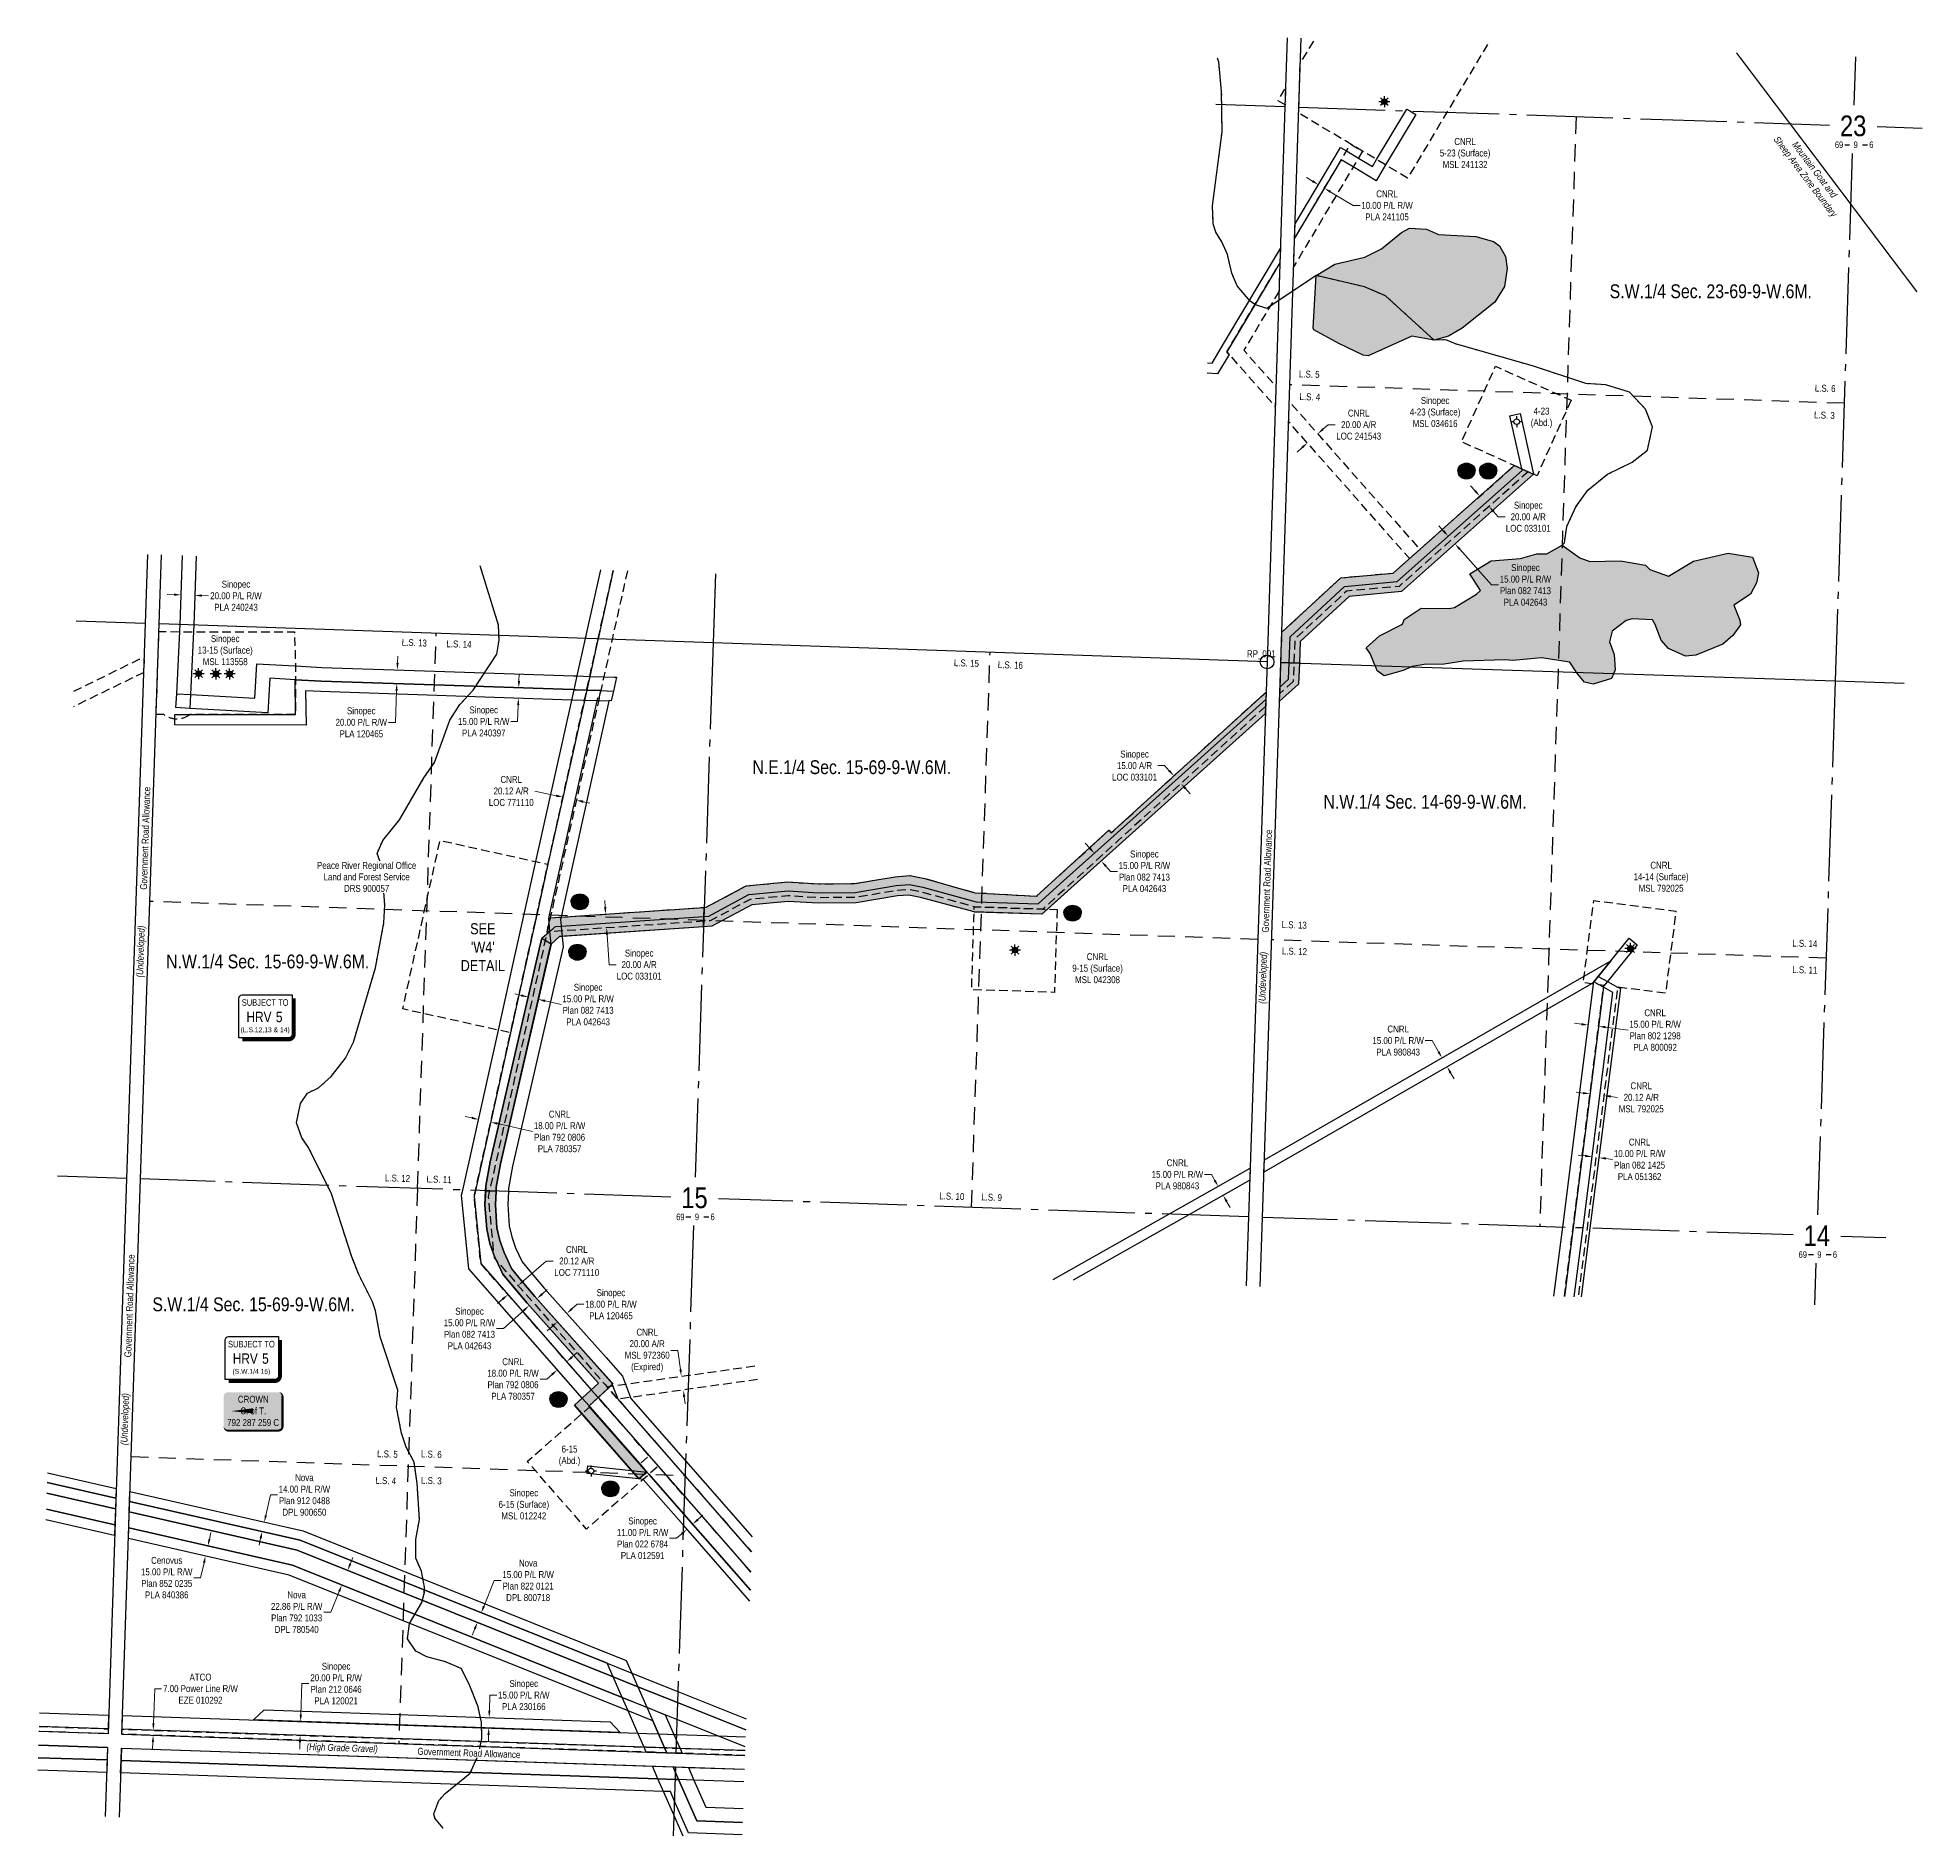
# Model space of a CAD drawing. Extents: x 350681 to 358578, y 6093397 to 6099726.
# Drawn here: x 352834 to 355562, y 6093397 to 6096000 of the extents above; entities that cross this region are included whole.
import ezdxf
from ezdxf.enums import TextEntityAlignment as Align

# ---------------------------------------------------------------- set-up
doc = ezdxf.new("R2010")
doc.units = 0
doc.header["$LTSCALE"] = 5
doc.header["$PDMODE"] = 3
doc.header["$PDSIZE"] = 20
for name, pattern in [('DASHDOT2', [12.7, 6.35, -3.175, 0, -3.175]), ('foc-ACCESSROAD', [3.75, 2.5, -1.25]), ('foc-FLOWLINE', [3.75, 2.5, -1.25]), ('foc-LSD', [8, 5, -3]), ('foc-QUARTERLINE', [33, 25, -3, 2, -3]), ('foc-WHEELTRACKS', [2, 0.4, -1.6])]:
    doc.linetypes.add(name, pattern=pattern)
doc.layers.get('Defpoints').update_dxf_attribs({"color": 9})
for name, color, linetype in [('10', 1, 'Continuous'), ('35', 37, 'Continuous'), ('9', 3, 'Continuous'), ('AS-OWNER', 7, 'Continuous'), ('AS-WILDLIFE', 131, 'DASHDOT2'), ('C-AR', 13, 'foc-ACCESSROAD'), ('C-RW', 13, 'Continuous'), ('C-SYMBOL', 7, 'Continuous'), ('C-WS', 13, 'foc-ACCESSROAD'), ('C-WS-S', 8, 'Continuous'), ('CG-NOTES', 7, 'Continuous'), ('CTW', 7, 'Continuous'), ('DETAIL-T', 7, 'Continuous'), ('F-AR', 190, 'foc-ACCESSROAD'), ('F-EZE', 190, 'foc-FLOWLINE'), ('F-RW', 190, 'Continuous'), ('F-WS', 190, 'foc-ACCESSROAD'), ('F-WS-S', 8, 'Continuous'), ('L-ROAD-T', 7, 'Continuous'), ('L-SEC', 7, 'Continuous'), ('L-SECLBL', 7, 'Continuous'), ('L-SECQ', 8, 'foc-QUARTERLINE'), ('L-SECTION-LSD', 7, 'foc-LSD'), ('P-BUFFER-H 100m', 191, 'Continuous'), ('P-CROSSINGS', 250, 'Continuous'), ('P-TEMP-BLUE', 146, 'Continuous'), ('T-WATER', 160, 'Continuous'), ('T-WATER-H', 133, 'Continuous'), ('T-WATER-P3', 160, 'foc-WHEELTRACKS')]:
    doc.layers.add(name, color=color, linetype=linetype)
for name, color, linetype, lineweight in [('C-AR-T', 13, 'Continuous', 9), ('C-RW-T', 13, 'Continuous', 9), ('C-WS-T', 13, 'Continuous', 9), ('F-AR-T', 190, 'Continuous', 9), ('F-EZE-T', 190, 'Continuous', 9), ('F-RW-T', 190, 'Continuous', 9), ('F-WS-T', 190, 'Continuous', 9), ('T-TEXT', 48, 'Continuous', 18)]:
    doc.layers.add(name, color=color, linetype=linetype, lineweight=lineweight)
doc.layers.add('P-TEMP-BLUE-H', color=7, linetype='Continuous', true_color=0x99e6ff)
doc.styles.add('100L', font='ARIALN.TTF', dxfattribs={"height": 11})
doc.styles.add('175L', font='ARIALN.TTF', dxfattribs={"height": 20})
doc.styles.add('240', font='ARIALN.TTF', dxfattribs={"height": 30})
doc.styles.add('80', font='ARIALN.TTF', dxfattribs={"height": 10})
doc.styles.add('80CG', font='ARIALN.TTF', dxfattribs={"height": 10})
doc.styles.add('80L', font='ARIALN.TTF', dxfattribs={"height": 10})
doc.styles.add('80LS', font='ARIALNI.TTF', dxfattribs={"height": 10})
doc.styles.add('Crossing', font='ARIALN.TTF', dxfattribs={"height": 10})
doc.styles.add('foc-LtypeFont', font='ARIALN.TTF', dxfattribs={"height": 7.35})
doc.styles.add('HRV', font='ARIALN.TTF', dxfattribs={"height": 3})
doc.styles.add('SIMPLEX', font='ARIALN.TTF')
doc.linetypes.add('foc-TOPO-flowdirection-NOLINE', pattern='A,0,[">",foc-LtypeFont,S=0.3,R=0,X=0,Y=-0.945],-20,[">",foc-LtypeFont,S=0.3,R=0,X=0,Y=-0.945],0', length=20)
doc.dimstyles.new('Compass 5 000', dxfattribs={"dimscale": 5, "dimtxt": 9, "dimasz": 2, "dimexe": 0.2, "dimexo": 0.0625, "dimgap": 0.5, "dimtad": 0, "dimtih": 1, "dimtoh": 1, "dimzin": 0, "dimdsep": 46, "dimtxsty": '80CG', "dimcen": 0.1, "dimse1": 1, "dimse2": 1, "dimclrd": 256, "dimclrt": 256, "dimaunit": 1, "dimadec": 4, "dimazin": 0, "dimtfac": 0.06, "dimtofl": 0, "dimtmove": 0, "dimatfit": 1, "dimfxl": 0.2, "dimtolj": 1, "dimtzin": 0, "dimlwd": -1, "dimarcsym": 0})

msp = doc.modelspace()

# ---------------------------------------------------------------- texts
at = {"layer": '35', "color": 3, "style": '80'}
msp.add_attdef('RP_001', (354584.186, 6095103.437), 'RP', height=9.9975, dxfattribs=at)
at = {"layer": 'AS-WILDLIFE', "insert": (355398.128, 6095803.432), "char_height": 9.99748, "attachment_point": 5, "rotation": 307.048101, "style": '240'}
msp.add_mtext_dynamic_manual_height_columns('{\\fArial Narrow|b0|i1|c0|p34;Mountain Goat and\\PSheep Area Zone Boundary}', width=142.7857, gutter_width=44.989, heights=[0], dxfattribs=at)
at = {"layer": 'C-SYMBOL', "color": 3, "style": '175L'}
for s, p in [('S.W.1/4 Sec. 23-69-9-W.6M.', (355255.593, 6095617.227)), ('N.E.1/4 Sec. 15-69-9-W.6M.', (354012.136, 6094928.29)), ('N.W.1/4 Sec. 14-69-9-W.6M.', (354841.936, 6094878.199)), ('N.W.1/4 Sec. 15-69-9-W.6M.', (353166.595, 6094647.058)), ('S.W.1/4 Sec. 15-69-9-W.6M.', (353146.06, 6094150.709))]:
    msp.add_text(s, height=19.99496, dxfattribs=at).set_placement(p, align=Align.BOTTOM_CENTER)
at = {"layer": 'C-WS-T', "char_height": 9.99748, "width": 78.33401, "attachment_point": 2, "style": '80CG'}
for s, insert in [('CNRL\\P5-23 (Surface)\\PMSL 241132', (354899.877, 6095855.018)), ('CNRL\\P14-14 (Surface)\\PMSL 792025', (355183.643, 6094807.37)), ('CNRL\\P9-15 (Surface)\\PMSL 042308', (354367.836, 6094674.966))]:
    msp.add_mtext(s, dxfattribs=dict(at, insert=insert))
at = {"layer": 'DETAIL-T', "color": 3, "insert": (353477.988, 6094683.746), "char_height": 15.996, "width": 63.62009, "attachment_point": 5, "style": '80CG'}
msp.add_mtext("SEE\\P'W4'\\PDETAIL", dxfattribs=at)
at = {"layer": 'F-WS-T', "attachment_point": 2, "style": '80CG'}
for s, insert, char_height, width in [('Sinopec\\P4-23 (Surface)\\PMSL 034616', (354856.476, 6095480.105), 9.99748, 78.33401), ('4-23 \\P(Abd.)', (355010.551, 6095464.765), 9.9975, 30.59024), ('Sinopec\\P13-15 (Surface)\\PMSL 113558', (353105.123, 6095135.332), 9.99748, 78.33401), ('6-15 \\P(Abd.)', (353603.478, 6093962.19), 9.9975, 30.59024), ('Sinopec\\P6-15 (Surface)\\PMSL 012242', (353537.373, 6093898.811), 9.99748, 78.33401)]:
    msp.add_mtext(s, dxfattribs=dict(at, insert=insert, char_height=char_height, width=width))
at = {"layer": 'L-ROAD-T', "style": '80L'}
for p in [(352989.289, 6094841.411), (354613.123, 6094779.43), (352966.525, 6094164.493)]:
    msp.add_text('Government Road Allowance', height=9.99748, rotation=88.096915, dxfattribs=at).set_placement(p, align=Align.MIDDLE_CENTER)
at = {"layer": 'T-TEXT', "style": '80LS'}
for s, rotation, p in [('(Undeveloped)', 88.096915, (352982.362, 6094677.407)), ('(Undeveloped)', 88.096915, (352959.598, 6094000.489)), ('(High Grade Gravel)', 358.045428, (353274.308, 6093524.752))]:
    msp.add_text(s, height=9.99748, rotation=rotation, dxfattribs=at).set_placement(p, align=Align.MIDDLE_CENTER)

# ---------------------------------------------------------------- blocks, each defined once
blk = doc.blocks.new('L-SECLBL')
at = {"layer": '9', "color": 7}
for p, q in [((-5.1, -27.8), (-12.3, -27.8)), ((20.7, -27.8), (13.5, -27.8))]:
    blk.add_line(p, q, dxfattribs=at)
at = {"layer": '10', "color": 2, "style": 'SIMPLEX'}
blk.add_attdef('SEC', text='', height=30, dxfattribs=at).set_placement((0, 0), align=Align.MIDDLE)
at = {"layer": '10', "color": 5, "style": '80L'}
blk.add_attdef('TWP', text='', height=9.5, dxfattribs=at).set_placement((-14.4, -27.4), align=Align.MIDDLE_RIGHT)
blk.add_attdef('RGE', text='', height=9.5, dxfattribs=at).set_placement((3.6, -27.4), align=Align.MIDDLE_CENTER)
blk.add_attdef('MER', text='', height=9.5, dxfattribs=at).set_placement((23.2, -27.4), align=Align.MIDDLE_LEFT)
blk = doc.blocks.new('HRV')
blk.add_lwpolyline([(-35.1, 31.6), (37.2, 31.6), (37.2, -25.5, -0.414214), (32.2, -30.5), (-40.1, -30.5), (-40.1, 26.6, -0.414214)], format="xyb", close=True)
at = {"const_width": 5, "flags": 128}
blk.add_lwpolyline([(-35.1, -33), (32.2, -33, 0.414214), (39.7, -25.5), (39.7, 26.6)], format="xyb", dxfattribs=at)
at = {"style": '80L'}
blk.add_text('SUBJECT TO', height=9.5, dxfattribs=at).set_placement((-2, 13.1), align=Align.BOTTOM_CENTER)
blk.add_attdef('(N.W.1/4 00)', text='', height=7.12, dxfattribs=at).set_placement((-2, -24.4), align=Align.BOTTOM_CENTER)
at = {"layer": 'CTW', "color": 3, "style": 'HRV'}
blk.add_text('HRV', height=15, dxfattribs=at).set_placement((-10.9, -0.2), align=Align.MIDDLE_CENTER)
blk.add_attdef('0', text='', height=15, dxfattribs=at).set_placement((18.3, -0.2), align=Align.MIDDLE_CENTER)
blk = doc.blocks.new('*U375')
h = blk.add_hatch(color=59)
edge = h.paths.add_edge_path()
edge.add_line((-36.5, -28.5), (36.5, -28.5))
edge.add_arc((36.5, -22.5), 6, 270, 360)
edge.add_line((42.5, -22.5), (42.5, 21))
edge.add_arc((36.5, 21), 6, 0, 90)
edge.add_line((36.5, 27), (-36.5, 27))
edge.add_arc((-36.5, 21), 6, 90, 180)
edge.add_line((-42.5, 21), (-42.5, -22.5))
edge.add_arc((-36.5, -22.5), 6, 180, 270)
at = {"color": 1, "flags": 128}
blk.add_lwpolyline([(-36.5, -28.5, 3, 3, 0), (36.5, -28.5, 3, 3, 0.414214), (42.5, -22.5, 3, 3, 0), (42.5, 21, 3, 0, 0.414214), (36.5, 27, 0, 0, 0), (-36.5, 27, 0, 0, 0.414214), (-42.5, 21, 0, 0, 0), (-42.5, -22.5, 0, 3, 0.414214)], format="xyseb", close=True, dxfattribs=at)
blk.add_lwpolyline([(-31.5, -0.3, 0, 7.5, 0), (0, 0, 0, 0, 0)], format="xyseb", dxfattribs=at)
at = {"color": 1, "style": '80'}
blk.add_attdef('ENTER_TEXT_001', (-36, -5), '', height=10, dxfattribs=at)
blk = doc.blocks.new('*D379')
at = {"layer": 'Defpoints', "color": 0, "transparency": 16777216}
for p in [(353263.4, 6093789.1), (353254.9, 6093767.9), (353273.8, 6093760.4)]:
    blk.add_point(p, dxfattribs=at)
at = {"layer": 'F-RW-T', "transparency": 16777216}
for p, q in [((353286, 6093790.8), (353289.7, 6093800.1)), ((353270.1, 6093751.1), (353258, 6093721)), ((353258, 6093721), (353248, 6093721))]:
    blk.add_line(p, q, dxfattribs=at)
for points in [[(353284.5, 6093791.4), (353287.5, 6093790.2), (353282.3, 6093781.5)], [(353268.5, 6093751.7), (353271.6, 6093750.5), (353273.8, 6093760.4)]]:
    blk.add_solid(points, dxfattribs=at)
at = {"layer": 'F-RW-T', "transparency": 16777216, "insert": (353208.5, 6093721), "char_height": 10, "width": 370.396, "attachment_point": 5, "style": '80CG'}
blk.add_mtext('\\A1;Nova\\P22.86 P/L R/W\\PPlan 792 1033\\PDPL 780540', dxfattribs=at)
blk = doc.blocks.new('*D380')
at = {"layer": 'Defpoints', "color": 0, "transparency": 16777216}
for p in [(353443.8, 6093716.8), (353449.4, 6093730.7), (353475.7, 6093720.1)]:
    blk.add_point(p, dxfattribs=at)
at = {"layer": 'F-RW-T', "transparency": 16777216}
for p, q in [((353479.4, 6093729.4), (353494.5, 6093767.1)), ((353494.5, 6093767.1), (353504.5, 6093767.1)), ((353466.4, 6093696.9), (353462.7, 6093687.7))]:
    blk.add_line(p, q, dxfattribs=at)
for points in [[(353464.8, 6093697.6), (353467.9, 6093696.3), (353470.1, 6093706.2)], [(353477.9, 6093730), (353481, 6093728.8), (353475.7, 6093720.1)]]:
    blk.add_solid(points, dxfattribs=at)
at = {"layer": 'F-RW-T', "transparency": 16777216, "insert": (353543.6, 6093767.1), "char_height": 10, "attachment_point": 5, "style": '80CG'}
blk.add_mtext('\\A1;Nova\\P15.00 P/L R/W\\PPlan 822 0121\\PDPL 800718', dxfattribs=at)
blk = doc.blocks.new('*D381')
at = {"layer": 'Defpoints', "color": 0, "transparency": 16777216}
for p in [(353161.7, 6093851.4), (353161.8, 6093851.4), (353158.7, 6093837.7)]:
    blk.add_point(p, dxfattribs=at)
at = {"layer": 'F-RW-T', "transparency": 16777216}
for p, q in [((353163.9, 6093861.2), (353170.6, 6093890.7)), ((353170.6, 6093890.7), (353180.6, 6093890.7)), ((353156.3, 6093828), (353154.1, 6093818.3))]:
    blk.add_line(p, q, dxfattribs=at)
for points in [[(353162.3, 6093861.5), (353165.5, 6093860.8), (353161.7, 6093851.4)], [(353154.7, 6093828.4), (353158, 6093827.6), (353158.6, 6093837.8)]]:
    blk.add_solid(points, dxfattribs=at)
at = {"layer": 'F-RW-T', "transparency": 16777216, "insert": (353219.7, 6093890.7), "char_height": 10, "attachment_point": 5, "style": '80CG'}
blk.add_mtext('\\A1;Nova\\P14.00 P/L R/W\\PPlan 912 0488\\PDPL 900650', dxfattribs=at)
blk = doc.blocks.new('*D382')
at = {"layer": 'Defpoints', "color": 0, "transparency": 16777216}
for p in [(353000.9, 6093550), (353072.8, 6093547.5), (353072.5, 6093540.5)]:
    blk.add_point(p, dxfattribs=at)
at = {"layer": 'F-EZE-T', "transparency": 16777216}
for p, q in [((353001.3, 6093560), (353003, 6093610.3)), ((353003, 6093610.3), (353013, 6093610.3)), ((353000.4, 6093533), (353000, 6093523))]:
    blk.add_line(p, q, dxfattribs=at)
for points in [[(352998.7, 6093533), (353002, 6093532.9), (353000.7, 6093543)], [(352999.6, 6093560), (353002.9, 6093559.9), (353000.9, 6093550)]]:
    blk.add_solid(points, dxfattribs=at)
at = {"layer": 'F-EZE-T', "transparency": 16777216, "insert": (353069.3, 6093610.3), "char_height": 10, "attachment_point": 5, "style": '80CG'}
blk.add_mtext('\\A1;ATCO\\P7.00 Power Line R/W\\PEZE 010292', dxfattribs=at)
blk = doc.blocks.new('*D383')
at = {"layer": 'Defpoints', "color": 0, "transparency": 16777216}
for p in [(354934.5, 6095321.7), (354867.1, 6095288.5), (354880.3, 6095273.5)]:
    blk.add_point(p, dxfattribs=at)
at = {"layer": 'F-AR-T', "transparency": 16777216}
for p, q in [((354914.6, 6095344.1), (354907.9, 6095351.6)), ((354941.1, 6095314.2), (354947.8, 6095306.7)), ((354947.8, 6095306.7), (354957.8, 6095306.7))]:
    blk.add_line(p, q, dxfattribs=at)
for points in [[(354915.8, 6095345.2), (354913.3, 6095343), (354921.2, 6095336.6)], [(354942.4, 6095315.3), (354939.9, 6095313.1), (354934.5, 6095321.7)]]:
    blk.add_solid(points, dxfattribs=at)
at = {"layer": 'F-AR-T', "transparency": 16777216, "insert": (354991.3, 6095306.7), "char_height": 10, "width": 429.517, "attachment_point": 5, "style": '80CG'}
blk.add_mtext('\\A1;Sinopec\\P20.00 A/R\\PLOC 033101', dxfattribs=at)
blk = doc.blocks.new('*D384')
at = {"layer": 'Defpoints', "color": 0, "transparency": 16777216}
for p in [(354486.3, 6094939), (354478.4, 6094931.8), (354496.4, 6094927.9)]:
    blk.add_point(p, dxfattribs=at)
at = {"layer": 'F-AR-T', "transparency": 16777216}
for p, q in [((354464.9, 6094946.5), (354454.9, 6094946.5)), ((354471.7, 6094939.1), (354464.9, 6094946.5)), ((354495.2, 6094913.3), (354502, 6094905.9))]:
    blk.add_line(p, q, dxfattribs=at)
for points in [[(354472.9, 6094940.3), (354470.4, 6094938), (354478.4, 6094931.8)], [(354496.5, 6094914.4), (354494, 6094912.1), (354488.5, 6094920.7)]]:
    blk.add_solid(points, dxfattribs=at)
at = {"layer": 'F-AR-T', "transparency": 16777216, "insert": (354421.4, 6094946.5), "char_height": 10, "attachment_point": 5, "style": '80CG'}
blk.add_mtext('\\A1;Sinopec\\P15.00 A/R\\PLOC 033101', dxfattribs=at)
blk = doc.blocks.new('*D385')
at = {"layer": 'C-AR-T', "transparency": 16777216}
for p, q in [((354694.1, 6095433.5), (354701.6, 6095440.1)), ((354701.6, 6095440.1), (354711.6, 6095440.1)), ((354664.1, 6095407), (354656.6, 6095400.4))]:
    blk.add_line(p, q, dxfattribs=at)
for points in [[(354693, 6095434.7), (354695.2, 6095432.2), (354686.6, 6095426.9)], [(354663, 6095408.3), (354665.2, 6095405.8), (354671.6, 6095413.6)]]:
    blk.add_solid(points, dxfattribs=at)
at = {"layer": 'Defpoints', "color": 0, "transparency": 16777216}
for p in [(354686.6, 6095426.9), (354726.9, 6095381.2), (354711.9, 6095368)]:
    blk.add_point(p, dxfattribs=at)
at = {"layer": 'C-AR-T', "transparency": 16777216, "insert": (354745.9, 6095440.1), "char_height": 10, "attachment_point": 5, "style": '80CG'}
blk.add_mtext('\\A1;CNRL\\P20.00 A/R\\PLOC 241543', dxfattribs=at)
blk = doc.blocks.new('*D386')
at = {"layer": 'C-AR-T', "transparency": 16777216}
for p, q in [((353584.1, 6094903), (353553.4, 6094909.8)), ((353623.2, 6094894.3), (353632.9, 6094892.2))]:
    blk.add_line(p, q, dxfattribs=at)
for points in [[(353584.5, 6094904.6), (353583.8, 6094901.4), (353593.9, 6094900.9)], [(353623.5, 6094896), (353622.8, 6094892.7), (353613.4, 6094896.5)]]:
    blk.add_solid(points, dxfattribs=at)
at = {"layer": 'Defpoints', "color": 0, "transparency": 16777216}
for p in [(353595.4, 6094907.8), (353593.9, 6094900.9), (353615, 6094903.5)]:
    blk.add_point(p, dxfattribs=at)
at = {"layer": 'C-AR-T', "transparency": 16777216, "insert": (353519.1, 6094909.8), "char_height": 10, "attachment_point": 5, "style": '80CG'}
blk.add_mtext('\\A1;CNRL\\P20.12 A/R\\PLOC 771110', dxfattribs=at)
blk = doc.blocks.new('*D387')
at = {"layer": 'C-AR-T', "transparency": 16777216}
for p, q in [((353536.8, 6094200.6), (353569.7, 6094229.4)), ((353569.7, 6094229.4), (353579.7, 6094229.4)), ((353506.7, 6094174.2), (353499.2, 6094167.7))]:
    blk.add_line(p, q, dxfattribs=at)
for points in [[(353535.7, 6094201.8), (353537.9, 6094199.3), (353529.3, 6094194)], [(353505.6, 6094175.5), (353507.8, 6094173), (353514.3, 6094180.8)]]:
    blk.add_solid(points, dxfattribs=at)
at = {"layer": 'Defpoints', "color": 0, "transparency": 16777216}
for p in [(353529.3, 6094194), (353543, 6094148), (353558.1, 6094161.2)]:
    blk.add_point(p, dxfattribs=at)
at = {"layer": 'C-AR-T', "transparency": 16777216, "insert": (353614, 6094229.4), "char_height": 10, "attachment_point": 5, "style": '80CG'}
blk.add_mtext('\\A1;CNRL\\P20.12 A/R\\PLOC 771110', dxfattribs=at)
blk = doc.blocks.new('*D388')
at = {"layer": 'C-AR-T', "transparency": 16777216}
for p, q in [((355070.8, 6094472.6), (355060.9, 6094473.8)), ((355110.6, 6094467.5), (355120.6, 6094466.3))]:
    blk.add_line(p, q, dxfattribs=at)
for points in [[(355071, 6094474.2), (355070.6, 6094470.9), (355080.7, 6094471.3)], [(355110.9, 6094469.2), (355110.4, 6094465.9), (355100.7, 6094468.8)]]:
    blk.add_solid(points, dxfattribs=at)
at = {"layer": 'Defpoints', "color": 0, "transparency": 16777216}
for p in [(355081.1, 6094473.8), (355101, 6094471.2), (355100.7, 6094468.8)]:
    blk.add_point(p, dxfattribs=at)
at = {"layer": 'C-AR-T', "transparency": 16777216, "insert": (355154.9, 6094466.3), "char_height": 10, "attachment_point": 5, "style": '80CG'}
blk.add_mtext('\\A1;CNRL\\P20.12 A/R\\PMSL 792025', dxfattribs=at)
blk = doc.blocks.new('*D389')
at = {"layer": 'C-AR-T', "transparency": 16777216}
for p, q in [((353760.2, 6094099.9), (353750.2, 6094099.9)), ((353764, 6094072.4), (353760.2, 6094099.9)), ((353769.6, 6094032.8), (353770.9, 6094022.9))]:
    blk.add_line(p, q, dxfattribs=at)
for points in [[(353765.7, 6094072.7), (353762.4, 6094072.2), (353765.4, 6094062.5)], [(353771.2, 6094033), (353767.9, 6094032.6), (353768.2, 6094042.7)]]:
    blk.add_solid(points, dxfattribs=at)
at = {"layer": 'Defpoints', "color": 0, "transparency": 16777216}
for p in [(353758, 6094061.5), (353765.4, 6094062.5), (353760.8, 6094041.7)]:
    blk.add_point(p, dxfattribs=at)
at = {"layer": 'C-AR-T', "transparency": 16777216, "insert": (353715.9, 6094099.9), "char_height": 10, "attachment_point": 5, "style": '80CG'}
blk.add_mtext('\\A1;CNRL\\P20.00 A/R\\PMSL 972360\\P(Expired)', dxfattribs=at)
blk = doc.blocks.new('*D390')
at = {"layer": 'Defpoints', "color": 0, "transparency": 16777216}
for p in [(353782.6, 6093847.4), (353773.4, 6093841.1), (353774.3, 6093840.1)]:
    blk.add_point(p, dxfattribs=at)
at = {"layer": 'F-RW-T', "transparency": 16777216}
for p, q in [((353789.2, 6093855), (353796.7, 6093861.6)), ((353758.3, 6093828), (353748.3, 6093828)), ((353765.9, 6093834.6), (353758.3, 6093828))]:
    blk.add_line(p, q, dxfattribs=at)
for points in [[(353788.1, 6093856.3), (353790.3, 6093853.8), (353781.7, 6093848.4)], [(353764.8, 6093835.8), (353767, 6093833.3), (353773.4, 6093841.1)]]:
    blk.add_solid(points, dxfattribs=at)
at = {"layer": 'F-RW-T', "transparency": 16777216, "insert": (353709.3, 6093828), "char_height": 10, "width": 372.499, "attachment_point": 5, "style": '80CG'}
blk.add_mtext('\\A1;Sinopec\\P11.00 P/L R/W\\PPlan 022 6784\\PPLA 012591', dxfattribs=at)
blk = doc.blocks.new('*D391')
at = {"layer": 'Defpoints', "color": 0, "transparency": 16777216}
for p in [(354885.4, 6095267.5), (354814, 6095224), (354823.9, 6095212.8)]:
    blk.add_point(p, dxfattribs=at)
at = {"layer": 'F-RW-T', "transparency": 16777216}
for p, q in [((354868.8, 6095286.1), (354862.1, 6095293.6)), ((354892.1, 6095260), (354938.2, 6095208.1)), ((354938.2, 6095208.1), (354948.2, 6095208.1))]:
    blk.add_line(p, q, dxfattribs=at)
for points in [[(354870, 6095287.3), (354867.5, 6095285), (354875.4, 6095278.7)], [(354893.3, 6095261.1), (354890.8, 6095258.9), (354885.4, 6095267.5)]]:
    blk.add_solid(points, dxfattribs=at)
at = {"layer": 'F-RW-T', "transparency": 16777216, "insert": (354987.3, 6095208.1), "char_height": 10, "attachment_point": 5, "style": '80CG'}
blk.add_mtext('\\A1;Sinopec\\P15.00 P/L R/W\\PPlan 082 7413\\PPLA 042643', dxfattribs=at)
blk = doc.blocks.new('*D392')
at = {"layer": 'Defpoints', "color": 0, "transparency": 16777216}
for p in [(354426.4, 6094876.3), (354436.4, 6094865.1), (354373.2, 6094808.4)]:
    blk.add_point(p, dxfattribs=at)
at = {"layer": 'F-RW-T', "transparency": 16777216}
for p, q in [((354356.5, 6094827), (354349.9, 6094834.5)), ((354379.9, 6094801), (354386.6, 6094793.5)), ((354386.6, 6094793.5), (354396.6, 6094793.5))]:
    blk.add_line(p, q, dxfattribs=at)
for points in [[(354357.8, 6094828.2), (354355.3, 6094825.9), (354363.2, 6094819.6)], [(354381.1, 6094802.1), (354378.7, 6094799.9), (354373.2, 6094808.4)]]:
    blk.add_solid(points, dxfattribs=at)
at = {"layer": 'F-RW-T', "transparency": 16777216, "insert": (354435.7, 6094793.5), "char_height": 10, "attachment_point": 5, "style": '80CG'}
blk.add_mtext('\\A1;Sinopec\\P15.00 P/L R/W\\PPlan 082 7413\\PPLA 042643', dxfattribs=at)
blk = doc.blocks.new('*D393')
at = {"layer": 'Defpoints', "color": 0, "transparency": 16777216}
for p in [(353558.3, 6094608.2), (353538.3, 6094588.2), (353552.9, 6094584.8)]:
    blk.add_point(p, dxfattribs=at)
at = {"layer": 'F-RW-T', "transparency": 16777216}
for p, q in [((353533.9, 6094613.8), (353524.2, 6094616)), ((353568, 6094605.9), (353591.3, 6094600.6))]:
    blk.add_line(p, q, dxfattribs=at)
for points in [[(353534.3, 6094615.4), (353533.6, 6094612.2), (353543.7, 6094611.5)], [(353568.4, 6094607.6), (353567.7, 6094604.3), (353558.3, 6094608.2)]]:
    blk.add_solid(points, dxfattribs=at)
at = {"layer": 'F-RW-T', "transparency": 16777216, "insert": (353630.4, 6094600.6), "char_height": 10, "attachment_point": 5, "style": '80CG'}
blk.add_mtext('\\A1;Sinopec\\P15.00 P/L R/W\\PPlan 082 7413\\PPLA 042643', dxfattribs=at)
blk = doc.blocks.new('*D394')
at = {"layer": 'Defpoints', "color": 0, "transparency": 16777216}
for p in [(353545.1, 6094164.9), (353577.7, 6094150.8), (353566.5, 6094140.9)]:
    blk.add_point(p, dxfattribs=at)
at = {"layer": 'F-RW-T', "transparency": 16777216}
for p, q in [((353563.8, 6094181.5), (353571.2, 6094188.2)), ((353537.6, 6094158.2), (353507.8, 6094131.6)), ((353507.8, 6094131.6), (353497.8, 6094131.6))]:
    blk.add_line(p, q, dxfattribs=at)
for points in [[(353562.6, 6094182.8), (353564.9, 6094180.3), (353556.3, 6094174.9)], [(353536.5, 6094159.5), (353538.7, 6094157), (353545.1, 6094164.9)]]:
    blk.add_solid(points, dxfattribs=at)
at = {"layer": 'F-RW-T', "transparency": 16777216, "insert": (353458.7, 6094131.6), "char_height": 10, "attachment_point": 5, "style": '80CG'}
blk.add_mtext('\\A1;Sinopec\\P15.00 P/L R/W\\PPlan 082 7413\\PPLA 042643', dxfattribs=at)
blk = doc.blocks.new('*D395')
at = {"layer": 'C-RW-T', "transparency": 16777216}
for p, q in [((355073.8, 6094381.5), (355063.8, 6094382.8)), ((355103.5, 6094377.7), (355113.4, 6094376.5))]:
    blk.add_line(p, q, dxfattribs=at)
for points in [[(355074, 6094383.2), (355073.5, 6094379.9), (355083.7, 6094380.2)], [(355103.7, 6094379.4), (355103.3, 6094376.1), (355093.6, 6094379)]]:
    blk.add_solid(points, dxfattribs=at)
at = {"layer": 'Defpoints', "color": 0, "transparency": 16777216}
for p in [(355083.8, 6094381.4), (355093.6, 6094379), (355093.7, 6094380.1)]:
    blk.add_point(p, dxfattribs=at)
at = {"layer": 'C-RW-T', "transparency": 16777216, "insert": (355152.5, 6094376.5), "char_height": 10, "attachment_point": 5, "style": '80CG'}
blk.add_mtext('\\A1;CNRL\\P10.00 P/L R/W\\PPlan 082 1425\\PPLA 051362', dxfattribs=at)
blk = doc.blocks.new('*D396')
at = {"layer": 'Defpoints', "color": 0, "transparency": 16777216}
for p in [(353202.6, 6093543.1), (353203.3, 6093563.1), (353214.2, 6093562.7)]:
    blk.add_point(p, dxfattribs=at)
at = {"layer": 'F-RW-T', "transparency": 16777216}
for p, q in [((353214.6, 6093572.7), (353216.1, 6093617.7)), ((353216.1, 6093617.7), (353226.1, 6093617.7)), ((353213.2, 6093532.7), (353212.9, 6093522.7))]:
    blk.add_line(p, q, dxfattribs=at)
for points in [[(353212.9, 6093572.8), (353216.2, 6093572.7), (353214.2, 6093562.7)], [(353211.5, 6093532.8), (353214.9, 6093532.7), (353213.5, 6093542.7)]]:
    blk.add_solid(points, dxfattribs=at)
at = {"layer": 'F-RW-T', "transparency": 16777216, "insert": (353265.6, 6093617.7), "char_height": 10, "attachment_point": 5, "style": '80CG'}
blk.add_mtext('\\A1;Sinopec\\P20.00 P/L R/W\\PPlan 212 0646\\PPLA 120021', dxfattribs=at)
blk = doc.blocks.new('*D397')
at = {"layer": 'Defpoints', "color": 0, "transparency": 16777216}
for p in [(353599.5, 6094153.4), (353606.3, 6094118.7), (353619.7, 6094130.7)]:
    blk.add_point(p, dxfattribs=at)
at = {"layer": 'F-RW-T', "transparency": 16777216}
for p, q in [((353606.9, 6094160.1), (353614.4, 6094166.8)), ((353614.4, 6094166.8), (353624.4, 6094166.8)), ((353578.6, 6094134.8), (353571.1, 6094128.2))]:
    blk.add_line(p, q, dxfattribs=at)
for points in [[(353605.8, 6094161.3), (353608, 6094158.9), (353599.5, 6094153.4)], [(353577.5, 6094136.1), (353579.7, 6094133.6), (353586, 6094141.5)]]:
    blk.add_solid(points, dxfattribs=at)
at = {"layer": 'F-RW-T', "transparency": 16777216, "insert": (353663.5, 6094166.8), "char_height": 10, "attachment_point": 5, "style": '80CG'}
blk.add_mtext('\\A1;Sinopec\\P18.00 P/L R/W\\PPLA 120465', dxfattribs=at)
blk = doc.blocks.new('*D398')
at = {"layer": 'Defpoints', "color": 0, "transparency": 16777216}
for p in [(353308.2, 6095086.6), (353307.6, 6095066.6), (353353.5, 6095065.1)]:
    blk.add_point(p, dxfattribs=at)
at = {"layer": 'F-RW-T', "transparency": 16777216}
for p, q in [((353354.5, 6095095.1), (353354.9, 6095105.1)), ((353353.2, 6095055.1), (353351.6, 6095009.2)), ((353351.6, 6095009.2), (353341.6, 6095009.2))]:
    blk.add_line(p, q, dxfattribs=at)
for points in [[(353352.9, 6095095.1), (353356.2, 6095095), (353354.2, 6095085.1)], [(353351.5, 6095055.2), (353354.8, 6095055), (353353.5, 6095065.1)]]:
    blk.add_solid(points, dxfattribs=at)
at = {"layer": 'F-RW-T', "transparency": 16777216, "insert": (353302.1, 6095009.2), "char_height": 10, "attachment_point": 5, "style": '80CG'}
blk.add_mtext('\\A1;Sinopec\\P20.00 P/L R/W\\PPLA 120465', dxfattribs=at)
blk = doc.blocks.new('*D399')
at = {"layer": 'Defpoints', "color": 0, "transparency": 16777216}
for p in [(353445.9, 6093569.8), (353445.4, 6093554.9), (353487.1, 6093568.4)]:
    blk.add_point(p, dxfattribs=at)
at = {"layer": 'F-RW-T', "transparency": 16777216}
for p, q in [((353487.5, 6093578.4), (353488.3, 6093601)), ((353488.3, 6093601), (353498.3, 6093601)), ((353486.3, 6093543.5), (353486, 6093533.5))]:
    blk.add_line(p, q, dxfattribs=at)
for points in [[(353485.8, 6093578.5), (353489.2, 6093578.4), (353487.1, 6093568.4)], [(353484.6, 6093543.5), (353488, 6093543.4), (353486.6, 6093553.5)]]:
    blk.add_solid(points, dxfattribs=at)
at = {"layer": 'F-RW-T', "transparency": 16777216, "insert": (353537.3, 6093601), "char_height": 10, "attachment_point": 5, "style": '80CG'}
blk.add_mtext('\\A1;Sinopec\\P15.00 P/L R/W\\PPLA 230166', dxfattribs=at)
blk = doc.blocks.new('*D400')
at = {"layer": 'Defpoints', "color": 0, "transparency": 16777216}
for p in [(353041.2, 6095195.4), (353061.1, 6095193), (353061.2, 6095194.7)]:
    blk.add_point(p, dxfattribs=at)
at = {"layer": 'F-RW-T', "transparency": 16777216}
for p, q in [((353031.2, 6095194), (353021.2, 6095194.4)), ((353071.1, 6095192.7), (353081.1, 6095192.4))]:
    blk.add_line(p, q, dxfattribs=at)
for points in [[(353031.2, 6095195.7), (353031.1, 6095192.4), (353041.2, 6095193.7)], [(353071.2, 6095194.4), (353071.1, 6095191), (353061.1, 6095193)]]:
    blk.add_solid(points, dxfattribs=at)
at = {"layer": 'F-RW-T', "transparency": 16777216, "insert": (353120.7, 6095192.4), "char_height": 10, "attachment_point": 5, "style": '80CG'}
blk.add_mtext('\\A1;Sinopec\\P20.00 P/L R/W\\PPLA 240243', dxfattribs=at)
blk = doc.blocks.new('*D401')
at = {"layer": 'Defpoints', "color": 0, "transparency": 16777216}
for p in [(353504.4, 6095045), (353504.9, 6095060), (353529.5, 6095044.1)]:
    blk.add_point(p, dxfattribs=at)
at = {"layer": 'F-RW-T', "transparency": 16777216}
for p, q in [((353530.3, 6095069.1), (353530.7, 6095079.1)), ((353529.2, 6095034.1), (353528.4, 6095010.4)), ((353528.4, 6095010.4), (353518.4, 6095010.4))]:
    blk.add_line(p, q, dxfattribs=at)
for points in [[(353527.5, 6095034.2), (353530.8, 6095034.1), (353529.5, 6095044.1)], [(353528.7, 6095069.2), (353532, 6095069.1), (353530, 6095059.1)]]:
    blk.add_solid(points, dxfattribs=at)
at = {"layer": 'F-RW-T', "transparency": 16777216, "insert": (353479.3, 6095010.4), "char_height": 10, "attachment_point": 5, "style": '80CG'}
blk.add_mtext('\\A1;Sinopec\\P15.00 P/L R/W\\PPLA 240397', dxfattribs=at)
blk = doc.blocks.new('*D402')
at = {"layer": 'C-RW-T', "transparency": 16777216}
for p, q in [((354679, 6095792.6), (354670.4, 6095797.7)), ((354704.8, 6095777.2), (354737.9, 6095757.5)), ((354737.9, 6095757.5), (354747.9, 6095757.5))]:
    blk.add_line(p, q, dxfattribs=at)
for points in [[(354679.9, 6095794.1), (354678.2, 6095791.2), (354687.6, 6095787.5)], [(354705.7, 6095778.7), (354704, 6095775.8), (354696.2, 6095782.3)]]:
    blk.add_solid(points, dxfattribs=at)
at = {"layer": 'Defpoints', "color": 0, "transparency": 16777216}
for p in [(354698.7, 6095806.2), (354696.2, 6095782.3), (354707.4, 6095801)]:
    blk.add_point(p, dxfattribs=at)
at = {"layer": 'C-RW-T', "transparency": 16777216, "insert": (354786.9, 6095757.5), "char_height": 10, "attachment_point": 5, "style": '80CG'}
blk.add_mtext('\\A1;CNRL\\P10.00 P/L R/W\\PPLA 241105', dxfattribs=at)
blk = doc.blocks.new('*D403')
at = {"layer": 'C-RW-T', "transparency": 16777216}
for p, q in [((353462, 6094436.5), (353452.2, 6094438.7)), ((353499, 6094428.3), (353550, 6094416.9))]:
    blk.add_line(p, q, dxfattribs=at)
for points in [[(353462.4, 6094438.2), (353461.6, 6094434.9), (353471.8, 6094434.4)], [(353499.4, 6094429.9), (353498.7, 6094426.7), (353489.3, 6094430.5)]]:
    blk.add_solid(points, dxfattribs=at)
at = {"layer": 'Defpoints', "color": 0, "transparency": 16777216}
for p in [(353483.7, 6094488.2), (353501.3, 6094484.3), (353471.8, 6094434.4)]:
    blk.add_point(p, dxfattribs=at)
at = {"layer": 'C-RW-T', "transparency": 16777216, "insert": (353589.1, 6094416.9), "char_height": 10, "attachment_point": 5, "style": '80CG'}
blk.add_mtext('\\A1;CNRL\\P18.00 P/L R/W\\PPlan 792 0806\\PPLA 780357', dxfattribs=at)
blk = doc.blocks.new('*D404')
at = {"layer": 'C-RW-T', "transparency": 16777216}
for p, q in [((353606.9, 6094090.2), (353614.4, 6094096.8)), ((353578.3, 6094065.2), (353570.8, 6094058.6)), ((353570.8, 6094058.6), (353560.8, 6094058.6))]:
    blk.add_line(p, q, dxfattribs=at)
for points in [[(353605.8, 6094091.5), (353608, 6094089), (353599.4, 6094083.7)], [(353577.2, 6094066.5), (353579.4, 6094064), (353585.9, 6094071.8)]]:
    blk.add_solid(points, dxfattribs=at)
at = {"layer": 'Defpoints', "color": 0, "transparency": 16777216}
for p in [(353566.1, 6094121.7), (353552.5, 6094109.9), (353585.9, 6094071.8)]:
    blk.add_point(p, dxfattribs=at)
at = {"layer": 'C-RW-T', "transparency": 16777216, "insert": (353521.7, 6094058.6), "char_height": 10, "attachment_point": 5, "style": '80CG'}
blk.add_mtext('\\A1;CNRL\\P18.00 P/L R/W\\PPlan 792 0806\\PPLA 780357', dxfattribs=at)
blk = doc.blocks.new('*D405')
at = {"layer": 'Defpoints', "color": 0, "transparency": 16777216}
for p in [(353655.7, 6094731.6), (353722.9, 6094736.2), (353724.3, 6094716.2)]:
    blk.add_point(p, dxfattribs=at)
at = {"layer": 'F-AR-T', "transparency": 16777216}
for p, q in [((353655, 6094741.5), (353654.4, 6094751.5)), ((353657.8, 6094701.6), (353660.8, 6094658.4)), ((353660.8, 6094658.4), (353670.8, 6094658.4))]:
    blk.add_line(p, q, dxfattribs=at)
for points in [[(353656.7, 6094741.7), (353653.4, 6094741.4), (353655.7, 6094731.6)], [(353659.5, 6094701.8), (353656.1, 6094701.5), (353657.1, 6094711.6)]]:
    blk.add_solid(points, dxfattribs=at)
at = {"layer": 'F-AR-T', "transparency": 16777216, "insert": (353704.3, 6094658.4), "char_height": 10, "attachment_point": 5, "style": '80CG'}
blk.add_mtext('\\A1;Sinopec\\P20.00 A/R\\PLOC 033101', dxfattribs=at)
blk = doc.blocks.new('*D406')
at = {"layer": 'C-RW-T', "transparency": 16777216}
for p, q in [((355068.3, 6094572.2), (355058.4, 6094573.5)), ((355103, 6094567.8), (355135.9, 6094563.7))]:
    blk.add_line(p, q, dxfattribs=at)
for points in [[(355068.5, 6094573.9), (355068.1, 6094570.6), (355078.2, 6094571)], [(355103.2, 6094569.5), (355102.8, 6094566.2), (355093.1, 6094569.1)]]:
    blk.add_solid(points, dxfattribs=at)
at = {"layer": 'Defpoints', "color": 0, "transparency": 16777216}
for p in [(355077.8, 6094567.5), (355092.6, 6094565.6), (355093.1, 6094569.1)]:
    blk.add_point(p, dxfattribs=at)
at = {"layer": 'C-RW-T', "transparency": 16777216, "insert": (355175, 6094563.7), "char_height": 10, "attachment_point": 5, "style": '80CG'}
blk.add_mtext('\\A1;CNRL\\P15.00 P/L R/W\\PPlan 802 1298\\PPLA 800092', dxfattribs=at)
blk = doc.blocks.new('*D407')
at = {"layer": 'Defpoints', "color": 0, "transparency": 16777216}
for p in [(353085.5, 6093815.6), (353076.6, 6093802.3), (353082.2, 6093801)]:
    blk.add_point(p, dxfattribs=at)
at = {"layer": 'F-RW-T', "transparency": 16777216}
for p, q in [((353082.2, 6093826.6), (353084.4, 6093836.4)), ((353074.4, 6093792.5), (353069.5, 6093771)), ((353069.5, 6093771), (353059.5, 6093771))]:
    blk.add_line(p, q, dxfattribs=at)
for points in [[(353080.6, 6093827), (353083.8, 6093826.3), (353080, 6093816.9)], [(353072.8, 6093792.9), (353076, 6093792.2), (353076.6, 6093802.3)]]:
    blk.add_solid(points, dxfattribs=at)
at = {"layer": 'F-RW-T', "transparency": 16777216, "insert": (353020.4, 6093771), "char_height": 10, "attachment_point": 5, "style": '80CG'}
blk.add_mtext('\\A1;Cenovus\\P15.00 P/L R/W\\PPlan 852 0235\\PPLA 840386', dxfattribs=at)
blk = doc.blocks.new('*D408')
at = {"layer": 'C-RW-T', "transparency": 16777216}
for p, q in [((354852.1, 6094548.5), (354842.1, 6094548.5)), ((354861.4, 6094532.2), (354852.1, 6094548.5)), ((354878.9, 6094501.9), (354883.9, 6094493.2))]:
    blk.add_line(p, q, dxfattribs=at)
for points in [[(354862.9, 6094533.1), (354860, 6094531.4), (354866.4, 6094523.6)], [(354880.3, 6094502.7), (354877.4, 6094501.1), (354873.9, 6094510.6)]]:
    blk.add_solid(points, dxfattribs=at)
at = {"layer": 'Defpoints', "color": 0, "transparency": 16777216}
for p in [(354866.4, 6094523.6), (354818.3, 6094495.9), (354825.8, 6094482.9)]:
    blk.add_point(p, dxfattribs=at)
at = {"layer": 'C-RW-T', "transparency": 16777216, "insert": (354803, 6094548.5), "char_height": 10, "attachment_point": 5, "style": '80CG'}
blk.add_mtext('\\A1;CNRL\\P15.00 P/L R/W\\PPLA 980843', dxfattribs=at)
blk = doc.blocks.new('*D409')
at = {"layer": 'C-RW-T', "transparency": 16777216}
for p, q in [((354532.6, 6094354.8), (354522.6, 6094354.8)), ((354537.5, 6094346.1), (354532.6, 6094354.8)), ((354554.7, 6094315.6), (354559.6, 6094306.9))]:
    blk.add_line(p, q, dxfattribs=at)
for points in [[(354539, 6094346.9), (354536, 6094345.3), (354542.4, 6094337.4)], [(354556.2, 6094316.4), (354553.2, 6094314.8), (354549.8, 6094324.3)]]:
    blk.add_solid(points, dxfattribs=at)
at = {"layer": 'Defpoints', "color": 0, "transparency": 16777216}
for p in [(354542.4, 6094337.4), (354549.8, 6094341.6), (354557.2, 6094328.5)]:
    blk.add_point(p, dxfattribs=at)
at = {"layer": 'C-RW-T', "transparency": 16777216, "insert": (354483.5, 6094354.8), "char_height": 10, "attachment_point": 5, "style": '80CG'}
blk.add_mtext('\\A1;CNRL\\P15.00 P/L R/W\\PPLA 980843', dxfattribs=at)
blk = doc.blocks.new('GABD')
for p, q in [((-0.81, 0), (-1.62, 0)), ((0, 0.81), (0, 1.62)), ((1.62, 0), (0.81, 0)), ((0, -0.81), (0, -1.62))]:
    blk.add_line(p, q)
blk.add_circle((0, 0), 0.8)
blk = doc.blocks.new('GAS')
h = blk.add_hatch(color=255)
h.dxf.hatch_style = 1
edge = h.paths.add_edge_path()
edge.add_arc((0, 0), 0.9, 0, 360)
for p, q in [((-0.81, 0), (-1.62, 0)), ((-0.57, 0.57), (-1.14, 1.14)), ((0, 0.81), (0, 1.62)), ((0.57, 0.57), (1.14, 1.14)), ((1.62, 0), (0.81, 0)), ((-0.57, -0.57), (-1.14, -1.14)), ((0, -0.81), (0, -1.62)), ((1.14, -1.14), (0.57, -0.57))]:
    blk.add_line(p, q)
blk.add_circle((0, 0), 0.8)
blk = doc.blocks.new('XING3')
h = blk.add_hatch(color=250)
h.dxf.hatch_style = 1
edge = h.paths.add_edge_path()
edge.add_ellipse((0, -2), major_axis=(-12.5, 0), ratio=0.816297, start_angle=0, end_angle=180)
edge.add_line((12.5, -2), (12.5, 0))
edge.add_ellipse((0, 0), major_axis=(-12.5, 0), ratio=0.816297, start_angle=0, end_angle=180, ccw=False)
edge.add_line((-12.5, 0), (-12.5, -2))
at = {"layer": 'P-BUFFER-H 100m'}
h = blk.add_hatch(color=256, dxfattribs=at)
h.dxf.hatch_style = 1
edge = h.paths.add_edge_path()
edge.add_ellipse((0, 0), major_axis=(-12.5, 0), ratio=0.816297, start_angle=0, end_angle=360)
at = {"color": 250}
blk.add_ellipse((0, 0), major_axis=(-12.5, 0), ratio=0.816297, dxfattribs=at)
blk.add_ellipse((0, -2), major_axis=(-12.5, 0), ratio=0.816297, start_param=0, end_param=3.141593, dxfattribs=at)
at = {"color": 250, "style": 'Crossing'}
blk.add_attdef('CROSSING', text='', height=9, dxfattribs=at).set_placement((0.1, 0), align=Align.MIDDLE_CENTER)
at = {"color": 250, "style": 'Crossing', "flags": 1}
for tag, p in [('DESCRIPTION', (0.1, -25.8)), ('OWNER', (0.1, -12.5)), ('LOCATION', (0.1, -39.3)), ('DWG_REF', (0.1, -52.8))]:
    blk.add_attdef(tag, text='', height=9, dxfattribs=at).set_placement(p, align=Align.MIDDLE_CENTER)

# ---------------------------------------------------------------- dimensions: what is measured, and where the dimension line sits
at = {"layer": 'C-AR-T'}
for base, p1, p2, angle, text, picture, middle in [((353593.887, 6094900.851), (353614.954, 6094903.467), (353595.434, 6094907.807), 167.464983, 'CNRL\\P20.12 A/R\\PLOC 771110', '*D386', (353519.148, 6094909.844)), ((355100.726, 6094468.792), (355081.051, 6094473.758), (355101.034, 6094471.232), 352.795626, 'CNRL\\P20.12 A/R\\PMSL 792025', '*D388', (355154.886, 6094466.283)), ((353529.292, 6094194.005), (353543.034, 6094147.977), (353558.073, 6094161.152), 41.22024, 'CNRL\\P20.12 A/R\\PLOC 771110', '*D387', (353614.023, 6094229.434)), ((353765.397, 6094062.536), (353760.761, 6094041.665), (353757.984, 6094061.498), 97.970338, 'CNRL\\P20.00 A/R\\PMSL 972360\\P(Expired)', '*D389', (353715.887, 6094099.938))]:
    dim = msp.add_linear_dim(base=base, p1=p1, p2=p2, angle=angle, text=text, dimstyle='Compass 5 000', dxfattribs=at)
    dim.commit()
    dim.dimension.update_dxf_attribs({"geometry": picture, "text_midpoint": middle, "dimtype": 161})
at = {"layer": 'C-RW-T'}
for base, p1, p2, angle, text, picture, middle in [((354696.236, 6095782.343), (354698.727, 6095806.16), (354707.37, 6095801.002), 329.176325, 'CNRL\\P10.00 P/L R/W\\PPLA 241105', '*D402', (354786.943, 6095757.509)), ((355093.083, 6094569.091), (355077.761, 6094567.451), (355092.639, 6094565.573), 352.806455, 'CNRL\\P15.00 P/L R/W\\PPlan 802 1298\\PPLA 800092', '*D406', (355174.984, 6094563.688)), ((354866.433, 6094523.568), (354825.799, 6094482.911), (354818.325, 6094495.912), 119.892716, 'CNRL\\P15.00 P/L R/W\\PPLA 980843', '*D408', (354803.032, 6094548.47)), ((353471.758, 6094434.358), (353501.264, 6094484.265), (353483.736, 6094488.167), 167.450609, 'CNRL\\P18.00 P/L R/W\\PPlan 792 0806\\PPLA 780357', '*D403', (353589.06, 6094416.947)), ((353585.861, 6094071.801), (353566.054, 6094121.701), (353552.527, 6094109.85), 221.220611, 'CNRL\\P18.00 P/L R/W\\PPlan 792 0806\\PPLA 780357', '*D404', (353521.731, 6094058.622))]:
    dim = msp.add_linear_dim(base=base, p1=p1, p2=p2, angle=angle, text=text, dimstyle='Compass 5 000', dxfattribs=at)
    dim.commit()
    dim.dimension.update_dxf_attribs({"geometry": picture, "text_midpoint": middle, "dimtype": 161})
for p1, p2, distance, text, picture, middle in [((355083.823, 6094381.399), (355093.741, 6094380.138), -1.164, 'CNRL\\P10.00 P/L R/W\\PPlan 082 1425\\PPLA 051362', '*D395', (355152.521, 6094376.463)), ((354557.17, 6094328.488), (354549.793, 6094341.57), 8.473, 'CNRL\\P15.00 P/L R/W\\PPLA 980843', '*D409', (354483.502, 6094354.829))]:
    dim = msp.add_aligned_dim(p1=p1, p2=p2, distance=distance, text=text, dimstyle='Compass 5 000', dxfattribs=at)
    dim.commit()
    dim.dimension.update_dxf_attribs({"geometry": picture, "text_midpoint": middle})
at = {"layer": 'F-AR-T'}
for base, p1, p2, angle, picture, middle in [((354934.486, 6095321.654), (354867.052, 6095288.489), (354880.332, 6095273.541), 311.619192, '*D383', (354991.283, 6095306.702)), ((353655.733, 6094731.571), (353724.298, 6094716.236), (353722.928, 6094736.184), 93.927993, '*D405', (353704.27, 6094658.407))]:
    dim = msp.add_linear_dim(base=base, p1=p1, p2=p2, angle=angle, text='Sinopec\\P20.00 A/R\\PLOC 033101', dimstyle='Compass 5 000', dxfattribs=at)
    dim.commit()
    dim.dimension.update_dxf_attribs({"geometry": picture, "text_midpoint": middle, "dimtype": 161})
dim = msp.add_aligned_dim(p1=(354496.414, 6094927.87), p2=(354486.321, 6094938.961), distance=10.71, text='Sinopec\\P15.00 A/R\\PLOC 033101', dimstyle='Compass 5 000', dxfattribs=at)
dim.commit()
dim.dimension.update_dxf_attribs({"geometry": '*D384', "text_midpoint": (354421.426, 6094946.546)})
at = {"layer": 'F-EZE-T'}
dim = msp.add_linear_dim(base=(353000.939, 6093549.965), p1=(353072.523, 6093540.51), p2=(353072.761, 6093547.523), angle=88.05273, text='ATCO\\P7.00 Power Line R/W\\PEZE 010292', dimstyle='Compass 5 000', dxfattribs=at)
dim.commit()
dim.dimension.update_dxf_attribs({"geometry": '*D382', "text_midpoint": (353069.296, 6093610.268), "dimtype": 161})
at = {"layer": 'F-RW-T'}
for base, p1, p2, angle, text, picture, middle in [((354885.408, 6095267.472), (354813.95, 6095223.956), (354823.919, 6095212.753), 311.665525, 'Sinopec\\P15.00 P/L R/W\\PPlan 082 7413\\PPLA 042643', '*D391', (354987.329, 6095208.1)), ((353529.504, 6095044.132), (353504.897, 6095059.994), (353504.39, 6095044.98), 268.064544, 'Sinopec\\P15.00 P/L R/W\\PPLA 240397', '*D401', (353479.279, 6095010.422)), ((354373.219, 6094808.434), (354426.408, 6094876.273), (354436.419, 6094865.108), 311.883458, 'Sinopec\\P15.00 P/L R/W\\PPlan 082 7413\\PPLA 042643', '*D392', (354435.657, 6094793.544)), ((353558.304, 6094608.173), (353538.3, 6094588.192), (353552.927, 6094584.824), 347.032529, 'Sinopec\\P15.00 P/L R/W\\PPlan 082 7413\\PPLA 042643', '*D393', (353630.404, 6094600.57)), ((353545.092, 6094164.89), (353577.697, 6094150.832), (353566.499, 6094140.858), 221.694198, 'Sinopec\\P15.00 P/L R/W\\PPlan 082 7413\\PPLA 042643', '*D394', (353458.687, 6094131.646)), ((353599.467, 6094153.447), (353606.307, 6094118.714), (353619.744, 6094130.683), 41.694328, 'Sinopec\\P18.00 P/L R/W\\PPLA 120465', '*D397', (353663.487, 6094166.75)), ((353161.672, 6093851.412), (353158.735, 6093837.721), (353161.848, 6093851.372), 77.151639, 'Nova\\P14.00 P/L R/W\\PPlan 912 0488\\PDPL 900650', '*D381', (353219.712, 6093890.671)), ((353076.638, 6093802.281), (353085.515, 6093815.631), (353082.186, 6093801.017), 257.16658, 'Cenovus\\P15.00 P/L R/W\\PPlan 852 0235\\PPLA 840386', '*D407', (353020.423, 6093770.989)), ((353475.694, 6093720.141), (353443.804, 6093716.77), (353449.383, 6093730.687), 68.158553, 'Nova\\P15.00 P/L R/W\\PPlan 822 0121\\PDPL 800718', '*D380', (353543.603, 6093767.106)), ((353273.796, 6093760.358), (353263.372, 6093789.102), (353254.888, 6093767.937), 248.156265, 'Nova\\P22.86 P/L R/W\\PPlan 792 1033\\PDPL 780540', '*D379', (353208.493, 6093721.035)), ((353214.213, 6093562.713), (353202.602, 6093543.109), (353203.281, 6093563.085), 88.053234, 'Sinopec\\P20.00 P/L R/W\\PPlan 212 0646\\PPLA 120021', '*D396', (353265.621, 6093617.685))]:
    dim = msp.add_linear_dim(base=base, p1=p1, p2=p2, angle=angle, text=text, dimstyle='Compass 5 000', dxfattribs=at)
    dim.commit()
    dim.dimension.update_dxf_attribs({"geometry": picture, "text_midpoint": middle, "dimtype": 161})
for p1, p2, distance, text, picture, middle in [((353041.218, 6095195.385), (353061.201, 6095194.717), -1.691, 'Sinopec\\P20.00 P/L R/W\\PPLA 240243', '*D400', (353120.673, 6095192.36)), ((353782.611, 6093847.395), (353774.298, 6093840.109), -1.38, 'Sinopec\\P11.00 P/L R/W\\PPlan 022 6784\\PPLA 012591', '*D390', (353709.261, 6093827.965))]:
    dim = msp.add_aligned_dim(p1=p1, p2=p2, distance=distance, text=text, dimstyle='Compass 5 000', dxfattribs=at)
    dim.commit()
    dim.dimension.update_dxf_attribs({"geometry": picture, "text_midpoint": middle})

# ---------------------------------------------------------------- hatches: boundary and pattern name
at = {"layer": 'P-TEMP-BLUE-H'}
h = msp.add_hatch(color=256, dxfattribs=at)
h.dxf.hatch_style = 1
h.paths.add_polyline_path([(354633.289, 6095095.935), (354634.7, 6095139.624), (354719.818, 6095218.416), (354796.006, 6095225.368), (354971.106, 6095380.934), (354981.992, 6095376.036), (354987.091, 6095373.741), (354998.918, 6095368.483), (354807.792, 6095198.403), (354731.923, 6095191.42), (354661.342, 6095126.089), (354660.109, 6095095.043)])
h = msp.add_hatch(color=256, dxfattribs=at)
h.dxf.hatch_style = 1
h.paths.add_polyline_path([(354660.109, 6095095.043), (354658.9, 6095064.614), (354631.429, 6095039.979), (354632.119, 6095060.74), (354632.487, 6095071.813), (354633.289, 6095095.935)])
h = msp.add_hatch(color=256, dxfattribs=at)
h.dxf.hatch_style = 1
h.paths.add_polyline_path([(354610.688, 6095021.38), (354287.191, 6094731.321), (354189.151, 6094734.756), (354111.421, 6094755.797), (354094.501, 6094759.238), (354078.411, 6094757.902), (354018.459, 6094747.813), (353963.247, 6094747.249), (353920.05, 6094750.064), (353867.235, 6094745.116), (353809.335, 6094714.059), (353797.535, 6094713.249), (353798.479, 6094741.372), (353801.41, 6094741.573), (353858.99, 6094772.458), (353919.651, 6094778.142), (353964.015, 6094775.252), (354015.978, 6094775.781), (354074.923, 6094785.701), (354096.165, 6094787.466), (354117.986, 6094783.028), (354190.043, 6094762.627), (354279.464, 6094757.499), (354384.391, 6094852.967), (354387.754, 6094849.269), (354611.742, 6095053.09)])
h = msp.add_hatch(color=256, dxfattribs=at)
h.dxf.hatch_style = 1
h.paths.add_polyline_path([(353797.535, 6094713.249), (353589.101, 6094698.937), (353576.705, 6094688.085), (353563.23, 6094696.486), (353574.229, 6094705.932), (353570.982, 6094705.709), (353575.508, 6094726.062), (353591.237, 6094727.142), (353798.479, 6094741.372)])
h = msp.add_hatch(color=256, dxfattribs=at)
h.dxf.hatch_style = 1
h.paths.add_polyline_path([(353482.105, 6094331.063), (353497.094, 6094330.549), (353497.385, 6094336.517), (353503.501, 6094370.176), (353575.657, 6094683.625), (353576.687, 6094688.096), (353563.23, 6094696.486), (353561.044, 6094686.989), (353488.809, 6094373.2), (353482.455, 6094338.23)])
h = msp.add_hatch(color=256, dxfattribs=at)
h.dxf.hatch_style = 1
h.paths.add_polyline_path([(353482.105, 6094331.063), (353481.114, 6094310.778), (353483.569, 6094275.497), (353488.099, 6094254.799), (353493.649, 6094239.633), (353494.96, 6094236.05), (353497.749, 6094230.01), (353506.766, 6094210.486), (353541.946, 6094168.422), (353645.288, 6094052.41), (353610.566, 6094020.665), (353703.941, 6093914.045), (353715.393, 6093923.729), (353631.518, 6094019.502), (353666.333, 6094051.33), (353553.299, 6094178.222), (353519.547, 6094218.58), (353511.364, 6094236.297), (353508.832, 6094241.78), (353507.732, 6094244.786), (353502.532, 6094258.998), (353498.453, 6094277.632), (353496.136, 6094310.933), (353497.094, 6094330.549)])
at = {"layer": 'T-WATER-H'}
h = msp.add_hatch(color=256, dxfattribs=at)
h.dxf.hatch_style = 1
h.paths.add_polyline_path([(354759.582, 6095539.69), (354752.482, 6095540.639), (354716.953, 6095557.426), (354680.983, 6095577.194), (354679.803, 6095579.613), (354684.166, 6095655.832), (354711.197, 6095672.574), (354754.987, 6095682.446), (354778.698, 6095694.406), (354807.989, 6095718.339), (354819.519, 6095724.609), (354843.929, 6095722.982), (354861.309, 6095715.482), (354915.309, 6095712.274), (354941.179, 6095705.306), (354949.589, 6095698.948), (354958.619, 6095683.369), (354960.638, 6095666.149), (354956.917, 6095640.009), (354942.706, 6095617.429), (354895.675, 6095579.578), (354875.984, 6095568.426), (354855.074, 6095562.616), (354822.644, 6095568.292)])
h = msp.add_hatch(color=256, dxfattribs=at)
h.dxf.hatch_style = 1
h.paths.add_polyline_path([(355085.398, 6095064.282), (355072.538, 6095067.482), (355060.906, 6095081.729), (355060.553, 6095082.16), (355051.368, 6095096.351), (355010.348, 6095102.656), (354968.808, 6095098.485), (354957.188, 6095099.663), (354897.037, 6095097.61), (354869.467, 6095093.379), (354840.817, 6095093.107), (354823.125, 6095090.091), (354822.159, 6095089.649), (354810.216, 6095084.154), (354782.716, 6095076.313), (354772.686, 6095083.652), (354769.525, 6095091.394), (354769.324, 6095091.887), (354762.457, 6095108.712), (354756.657, 6095116.81), (354775.968, 6095134.271), (354809.189, 6095151.333), (354811.849, 6095158.113), (354836.47, 6095174.543), (354876.97, 6095173.916), (354884.79, 6095175.526), (354916.631, 6095194.959), (354922.191, 6095200.219), (354906.912, 6095224.187), (354937.633, 6095243.168), (354980.153, 6095246.592), (355003.664, 6095252.993), (355018.224, 6095253.153), (355040.624, 6095265.534), (355066.184, 6095247.507), (355080.444, 6095242.057), (355124.754, 6095242.93), (355161.124, 6095236.623), (355167.504, 6095230.293), (355194.164, 6095221.016), (355230.755, 6095242.446), (355280.946, 6095253.9), (355316.106, 6095248.123), (355324.655, 6095225.724), (355321.544, 6095210.923), (355312.974, 6095194.874), (355289.103, 6095178.782), (355297.472, 6095157.244), (355298.692, 6095150.294), (355287.621, 6095134.673), (355272.791, 6095122.483), (355233.72, 6095106.47), (355218.97, 6095105.169), (355194.43, 6095115.968), (355183.911, 6095128.196), (355175.251, 6095150.997), (355171.161, 6095157.756), (355141.791, 6095158.813), (355133.161, 6095156.682), (355112.85, 6095141.073), (355109.1, 6095125.702), (355115.789, 6095107.283), (355117.219, 6095085.144), (355115.131, 6095080.337), (355111.748, 6095072.543)])

# ---------------------------------------------------------------- linework, layer by layer
at = {"layer": '35', "color": 3}
msp.add_circle((354613.188, 6095096.602), 9.997, dxfattribs=at)
at = {"layer": 'AS-WILDLIFE', "const_width": 1.999, "flags": 128}
msp.add_lwpolyline([(355554.006, 6095632.37), (355292.777, 6095978.427)], dxfattribs=at)
at = {"layer": 'C-AR', "flags": 128}
for points in [[(354751.508, 6095835.954), (354651.797, 6095668.843), (354653.13, 6095710.1), (354734.339, 6095846.201), (354751.508, 6095835.954)], [(354630.523, 6095633.188), (354579.669, 6095547.959), (354626.072, 6095495.418), (354625.13, 6095466.278), (354555.017, 6095545.667), (354631.856, 6095674.444), (354630.523, 6095633.188)]]:
    msp.add_lwpolyline(points, close=True, dxfattribs=at)
msp.add_lwpolyline([(353687.208, 6095228.473), (353665.139, 6095129.185), (353664.331, 6095125.56), (353663.604, 6095122.286), (353653.099, 6095075.036), (353648.684, 6095055.178), (353646.237, 6095044.163), (353601.096, 6094841.144), (353576.392, 6094730.04), (353575.508, 6094726.062), (353573.911, 6094718.883), (353573.657, 6094717.743), (353570.982, 6094705.709), (353570.277, 6094702.538), (353569.172, 6094697.568), (353487.637, 6094330.856), (353486.888, 6094327.488), (353485.732, 6094322.064), (353493.649, 6094239.633), (353494.182, 6094234.082), (353497.749, 6094230.01), (353636.579, 6094071.539), (353649.759, 6094056.496), (353654.486, 6094051.101), (353657.773, 6094047.348), (353659.643, 6094045.214), (353670.24, 6094033.119), (353673.688, 6094029.208), (353770.85, 6093918.275), (353784.785, 6093902.369), (353867.118, 6093808.433)], dxfattribs=at)
at = {"layer": 'C-RW'}
msp.add_lwpolyline([(354784.748, 6095816.116), (354771.139, 6095793.317), (354737.903, 6095813.152), (354720.734, 6095823.399), (354653.13, 6095710.1), (354653.8, 6095730.828), (354719.763, 6095841.434), (354728.414, 6095836.272), (354745.585, 6095826.026), (354765.949, 6095813.874), (354771.874, 6095823.799), (354814.057, 6095894.471), (354815.506, 6095896.902), (354819.901, 6095894.274), (354828.379, 6095889.218), (354784.748, 6095816.116)], close=True, dxfattribs=at)
for points in [[(354527.149, 6095529.584), (354533.538, 6095529.169), (354551.535, 6095559.346), (354632.525, 6095695.151), (354631.856, 6095674.444), (354555.017, 6095545.667), (354558.491, 6095541.733), (354541.714, 6095513.601), (354526.664, 6095514.577)], [(355028.534, 6094178.623), (355041.17, 6094278.23), (355058.764, 6094416.931), (355085.693, 6094630.298), (355085.967, 6094632.471), (355086.104, 6094633.555), (355092.513, 6094641.444), (355110.93, 6094664.118), (355137.365, 6094696.661), (355149.006, 6094687.208), (355105.89, 6094634.131), (355100.446, 6094627.428), (355100.244, 6094625.824), (355073.641, 6094415.05), (355056.224, 6094277.734), (355043.588, 6094178.127)], [(355057.929, 6094177.654), (355070.588, 6094277.261), (355113.935, 6094618.338), (355100.244, 6094625.824), (355093.999, 6094629.238), (355086.104, 6094633.555), (355092.513, 6094641.444), (355105.89, 6094634.131), (355120.598, 6094626.003), (355121.182, 6094625.77), (355124.712, 6094623.839), (355080.625, 6094276.93), (355067.965, 6094177.323)], [(354303.725, 6094202.876), (354471.07, 6094297.177), (354549.53, 6094341.422), (354559.789, 6094347.291), (354588.845, 6094363.993), (354588.259, 6094346.36), (354556.952, 6094328.363), (354499.867, 6094296.193), (354332.522, 6094201.89)], [(352834.822, 6093528.376), (352934.751, 6093525.089), (352934.146, 6093507.124), (352834.226, 6093510.406)], [(353856.027, 6093475.637), (353783.613, 6093478.109), (353761.378, 6093478.863), (353756.121, 6093479.046), (353731.512, 6093479.891), (352954.246, 6093506.436), (352954.851, 6093524.403), (353723.471, 6093498.169), (353753.313, 6093497.153), (353756.71, 6093497.038), (353775.578, 6093496.391), (353856.626, 6093493.616)], [(352834.226, 6093510.406), (352934.146, 6093507.124), (352933.54, 6093489.139), (352833.63, 6093492.415)], [(353853.467, 6093398.819), (353775.843, 6093401.463), (353755.121, 6093448.445), (353749.463, 6093461.275), (353739.557, 6093461.613), (352953.64, 6093488.451), (352954.246, 6093506.436), (353731.512, 6093479.891), (353756.121, 6093479.046), (353761.378, 6093478.863), (353787.748, 6093419.064), (353854.066, 6093416.804)]]:
    msp.add_lwpolyline(points, dxfattribs=at)
at = {"layer": 'C-WS', "flags": 128}
for points in [[(354932.242, 6095990.547), (354873.7, 6095892.461), (354816.735, 6095797.026), (354751.508, 6095835.954), (354734.339, 6095846.201), (354659.285, 6095890.994), (354658.98, 6095891.177), (354659.255, 6095899.692), (354661.294, 6095962.827), (354661.534, 6095963.227), (354682.84, 6095998.932)], [(355043.588, 6094178.127), (355056.224, 6094277.734), (355073.641, 6094415.05), (355100.244, 6094625.824), (355100.446, 6094627.428), (355100.568, 6094628.4), (355093.999, 6094629.238), (355085.693, 6094630.298), (355082.826, 6094630.664), (355070.982, 6094632.176), (355072.219, 6094641.865), (355086.171, 6094751.179), (355205.175, 6094735.992), (355189.986, 6094616.987), (355130.485, 6094624.581), (355121.182, 6094625.77), (355120.598, 6094626.003), (355093.61, 6094412.501), (355076.411, 6094277.069), (355063.762, 6094177.461)], [(353875.43, 6094057.818), (353775.059, 6094043.679), (353691.908, 6094031.965), (353673.688, 6094029.208), (353670.24, 6094033.119), (353659.643, 6094045.214), (353657.773, 6094047.348), (353662.744, 6094048.05), (353666.338, 6094048.556), (353684.617, 6094051.134), (353732.527, 6094057.934), (353775.741, 6094063.985), (353876.107, 6094078.139)]]:
    msp.add_lwpolyline(points, dxfattribs=at)
for points in [[(354639.238, 6095902.958), (354629.159, 6095908.973), (354640.021, 6095927.175), (354639.238, 6095902.958)], [(354309.291, 6094738.189), (354305.448, 6094618.319), (354185.541, 6094622.163), (354188.826, 6094724.625), (354189.151, 6094734.756), (354189.383, 6094742.033), (354288.677, 6094738.85), (354295.351, 6094738.636), (354309.291, 6094738.189)]]:
    msp.add_lwpolyline(points, close=True, dxfattribs=at)
at = {"layer": 'F-AR', "flags": 128}
for points in [[(354651.043, 6095068.31), (354631.797, 6095051.052), (354632.119, 6095060.74), (354632.487, 6095071.813), (354633.289, 6095095.935), (354634.7, 6095139.624), (354719.818, 6095218.416), (354796.006, 6095225.368), (354971.106, 6095380.934), (354981.992, 6095376.036), (354987.091, 6095373.741), (354991.088, 6095371.941), (354804.371, 6095206.054), (354728.409, 6095199.123), (354653.485, 6095129.764), (354652.115, 6095095.309), (354651.043, 6095068.31)], [(354611.047, 6095032.183), (354397.847, 6094838.177), (354288.677, 6094738.85), (354189.383, 6094742.033), (354113.264, 6094763.585), (354094.977, 6094767.303), (354077.414, 6094765.845), (354017.751, 6094755.803), (353963.466, 6094755.249), (353919.936, 6094758.086), (353864.879, 6094752.927), (353807.071, 6094721.92), (353797.805, 6094721.284), (353592.009, 6094707.152), (353574.936, 6094706.221), (353574.229, 6094705.932), (353570.982, 6094705.709), (353573.657, 6094717.743), (353573.911, 6094718.883), (353575.508, 6094726.062), (353591.237, 6094727.142), (353798.479, 6094741.372), (353801.41, 6094741.573), (353858.99, 6094772.458), (353919.651, 6094778.142), (353964.015, 6094775.252), (354015.978, 6094775.781), (354074.923, 6094785.701), (354096.165, 6094787.466), (354117.986, 6094783.028), (354190.043, 6094762.627), (354279.464, 6094757.499), (354384.391, 6094852.967), (354387.754, 6094849.269), (354611.742, 6095053.09), (354611.378, 6095042.142), (354611.047, 6095032.183)]]:
    msp.add_lwpolyline(points, close=True, dxfattribs=at)
msp.add_lwpolyline([(352886.012, 6095054.36), (352980.673, 6095100.5), (352987.608, 6095100.477), (352986.93, 6095080.497), (352985.283, 6095080.498), (352885.245, 6095031.737)], dxfattribs=at)
at = {"layer": 'F-EZE', "flags": 128}
for points in [[(352835.72, 6093555.47), (352935.651, 6093552.18), (352935.419, 6093545.19), (352835.488, 6093548.479)], [(353857.296, 6093513.717), (353766.549, 6093516.825), (353757.385, 6093517.139), (353744.292, 6093517.584), (353714.506, 6093518.598), (352955.519, 6093544.504), (352955.752, 6093551.502), (353711.33, 6093525.812), (353714.724, 6093525.697), (353741.204, 6093524.63), (353744.568, 6093524.495), (353756.785, 6093524.161), (353757.62, 6093524.133), (353763.429, 6093523.934), (353857.529, 6093520.72)]]:
    msp.add_lwpolyline(points, dxfattribs=at)
at = {"layer": 'F-RW'}
for points in [[(353063.045, 6095249.927), (353059.709, 6095150.003), (353059.39, 6095140.489), (353054.765, 6095049.321), (353053.752, 6095029.352), (353033.788, 6095030.467), (353034.836, 6095050.436), (353039.366, 6095140.474), (353039.42, 6095141.537), (353039.725, 6095150.692), (353043.061, 6095250.614)], [(353864.735, 6093736.917), (353768.45, 6093846.782), (353710.105, 6093913.358), (353703.941, 6093914.045), (353628.891, 6093921.992), (353630.045, 6093932.926), (353693.257, 6093926.244), (353715.576, 6093923.884), (353718.382, 6093920.636), (353768.992, 6093862.94), (353865.272, 6093753.042)], [(352847.428, 6093908.688), (352946.746, 6093886.079), (352946.239, 6093870.814), (352846.922, 6093893.423)], [(352847.901, 6093922.934), (352947.219, 6093900.326), (352946.746, 6093886.079), (352847.428, 6093908.688)], [(352846.151, 6093870.151), (352945.466, 6093847.551), (352944.959, 6093832.288), (352845.645, 6093854.888)], [(352846.922, 6093893.423), (352946.239, 6093870.814), (352945.466, 6093847.551), (352846.151, 6093870.151)], [(353858.523, 6093550.525), (353759.833, 6093590.087), (353702.274, 6093613.158), (353666.5, 6093627.496), (353209.011, 6093810.894), (352966.211, 6093866.256), (352966.718, 6093881.524), (353213.519, 6093825.224), (353657.845, 6093647.136), (353693.638, 6093632.798), (353760.37, 6093606.056), (353859.055, 6093566.503)], [(353857.713, 6093526.238), (353818.231, 6093542.068), (353759.019, 6093565.81), (353742.044, 6093572.616), (353715.396, 6093583.301), (353679.666, 6093597.625), (353202.303, 6093789.016), (352965.438, 6093842.994), (352966.211, 6093866.256), (353209.011, 6093810.894), (353666.5, 6093627.496), (353702.274, 6093613.157), (353759.833, 6093590.087), (353858.523, 6093550.525)], [(352836.382, 6093575.454), (352936.315, 6093572.163), (352935.651, 6093552.18), (352835.72, 6093555.47)], [(353857.529, 6093520.72), (353763.429, 6093523.934), (353757.619, 6093524.133), (353756.785, 6093524.161), (353744.568, 6093524.495), (353741.204, 6093524.63), (353714.724, 6093525.697), (353711.33, 6093525.812), (352955.752, 6093551.502), (352956.416, 6093571.486), (353702.376, 6093546.122), (353715.466, 6093545.678), (353732.263, 6093545), (353745.244, 6093544.478), (353754.519, 6093544.225), (353757.4, 6093544.146), (353758.29, 6093544.116), (353818.232, 6093542.068), (353858.195, 6093540.704)], [(353768.16, 6093396.614), (353754.444, 6093427.782), (353739.557, 6093461.613), (353731.512, 6093479.891), (353723.471, 6093498.169), (353753.313, 6093497.153), (353756.479, 6093489.974), (353761.378, 6093478.863), (353787.748, 6093419.064), (353854.066, 6093416.803)], [(353854.066, 6093416.803), (353787.748, 6093419.064), (353761.378, 6093478.863), (353756.479, 6093489.974), (353753.313, 6093497.153), (353756.71, 6093497.038), (353775.578, 6093496.391), (353783.613, 6093478.109), (353800.968, 6093438.623), (353854.732, 6093436.788)]]:
    msp.add_lwpolyline(points, dxfattribs=at)
for points in [[(353407.879, 6095063.261), (353608.356, 6095056.51), (353610.052, 6095056.455), (353613.232, 6095056.348), (353628.349, 6095055.839), (353648.68, 6095055.154), (353666.966, 6095054.499), (353663.804, 6095040.251), (353660.879, 6095040.913), (353660.611, 6095039.704), (353645.36, 6095040.219), (353643.332, 6095040.287), (353625.027, 6095040.905), (353606.73, 6095041.522), (353243.519, 6095053.796), (353221.54, 6095055.013), (353222.258, 6095005.337), (353032.305, 6095005.37), (353032.307, 6095013.976), (353032.309, 6095020.441), (353053.805, 6095020.399), (353207.044, 6095020.336), (353206.313, 6095070.888), (353207.06, 6095070.846), (353244.191, 6095068.778), (353407.879, 6095063.261)], [(353763.429, 6093523.934), (353766.549, 6093516.825), (353757.385, 6093517.139), (353744.292, 6093517.584), (353741.204, 6093524.63), (353732.263, 6093545), (353724.018, 6093563.783), (353688.275, 6093578.109), (353197.834, 6093774.672), (352964.931, 6093827.729), (352965.438, 6093842.994), (353202.303, 6093789.016), (353679.652, 6093597.668), (353715.381, 6093583.346), (353742.038, 6093572.646), (353754.519, 6093544.225), (353758.026, 6093536.239), (353763.429, 6093523.934)], [(353676.951, 6093546.985), (353145.813, 6093565.038), (353161.324, 6093579.524), (353662.461, 6093562.481), (353676.951, 6093546.985)]]:
    msp.add_lwpolyline(points, close=True, dxfattribs=at)
at = {"layer": 'F-WS', "flags": 128}
for points in [[(355053.293, 6095475.506), (355004.059, 6095366.105), (354998.918, 6095368.483), (354991.088, 6095371.941), (354987.091, 6095373.741), (354981.992, 6095376.036), (354971.106, 6095380.934), (354894.656, 6095415.339), (354943.89, 6095524.74), (355053.293, 6095475.506)], [(353052.962, 6095019.719), (353052.098, 6095019.103), (353051.212, 6095018.518), (353050.306, 6095017.965), (353049.381, 6095017.444), (353048.439, 6095016.956), (353047.479, 6095016.502), (353046.505, 6095016.082), (353045.516, 6095015.697), (353044.513, 6095015.347), (353043.5, 6095015.032), (353042.475, 6095014.754), (353041.441, 6095014.512), (353040.4, 6095014.307), (353039.352, 6095014.139), (353038.299, 6095014.007), (353037.241, 6095013.914), (353036.181, 6095013.858), (353035.12, 6095013.839), (353034.059, 6095013.859), (353032.998, 6095013.915), (353032.307, 6095013.976), (353031.941, 6095014.009), (353030.888, 6095014.14), (353029.84, 6095014.309), (353028.799, 6095014.514), (353027.765, 6095014.756), (353026.741, 6095015.035), (353025.727, 6095015.35), (353024.725, 6095015.701), (353023.736, 6095016.086), (353022.761, 6095016.506), (353021.802, 6095016.961), (353020.86, 6095017.449), (353019.935, 6095017.971), (353019.03, 6095018.525), (353018.144, 6095019.11), (353016.438, 6095020.373), (353005.184, 6095020.375), (353009.087, 6095140.462), (353039.365, 6095140.447), (353059.388, 6095140.444), (353205.299, 6095140.355), (353206.771, 6095092.685), (353206.797, 6095090.885), (353207.061, 6095072.643), (353207.06, 6095070.846), (353207.044, 6095020.336), (353053.805, 6095020.399), (353052.962, 6095019.719)], [(353546.109, 6094685.964), (353518.046, 6094559.742), (353500.532, 6094563.625), (353362.043, 6094594.32), (353397.443, 6094754.031), (353416.129, 6094838.336), (353554.727, 6094807.618), (353572.292, 6094803.723), (353556.064, 6094730.737), (353548.372, 6094696.14), (353546.109, 6094685.964)], [(353632.77, 6094018.356), (353705.258, 6093935.656), (353718.717, 6093947.442), (353731.893, 6093932.401), (353718.382, 6093920.636), (353710.105, 6093913.358), (353628.015, 6093841.451), (353542.401, 6093939.233), (353621.346, 6094008.355), (353632.77, 6094018.356)]]:
    msp.add_lwpolyline(points, close=True, dxfattribs=at)
at = {"layer": 'L-SEC', "flags": 128}
for points in [[(354642.383, 6096000.292), (354639.154, 6095900.368)], [(354659.254, 6095899.691), (354662.482, 6095999.616)], [(354639.154, 6095900.368), (354613.188, 6095096.603)], [(354633.289, 6095095.935), (354659.254, 6095899.691)], [(352992.652, 6095252.347), (352989.369, 6095152.425)], [(353009.469, 6095151.735), (353012.752, 6095251.656)], [(352989.369, 6095152.425), (352889.45, 6095155.763)], [(352989.369, 6095152.425), (352962.125, 6094348.875)], [(352982.226, 6094348.186), (353009.469, 6095151.735)], [(353811.329, 6095124.171), (353009.469, 6095151.735)], [(354613.188, 6095096.603), (353811.329, 6095124.171)], [(354613.188, 6095096.603), (354586.493, 6094293.232)], [(354606.595, 6094292.57), (354633.289, 6095095.935)], [(354633.289, 6095095.935), (355435.649, 6095069.322)], [(355435.649, 6095069.322), (355535.512, 6095066.008)], [(352962.125, 6094348.875), (352935.418, 6093545.19)], [(352955.52, 6093544.504), (352982.226, 6094348.186)], [(354586.493, 6094293.232), (354583.188, 6094193.313)], [(354603.29, 6094192.65), (354606.595, 6094292.57)], [(352935.418, 6093545.19), (352835.488, 6093548.481)], [(352955.52, 6093544.504), (353757.384, 6093517.139)], [(352934.751, 6093525.089), (352834.822, 6093528.381)], [(352934.751, 6093525.089), (352931.386, 6093425.171)], [(352954.851, 6093524.403), (352951.486, 6093424.485)], [(352954.851, 6093524.403), (353856.626, 6093493.604)], [(353757.384, 6093517.139), (353857.296, 6093513.724)]]:
    msp.add_lwpolyline(points, dxfattribs=at)
at = {"layer": 'L-SECQ', "flags": 128}
for points in [[(355464.927, 6095972.64), (355462.659, 6095902.666)], [(354639.154, 6095900.368), (354539.238, 6095903.775)], [(354659.254, 6095899.691), (355427.243, 6095873.846)], [(355496.469, 6095871.516), (355561.743, 6095869.32)], [(355460.392, 6095832.721), (355435.649, 6095069.322)], [(353814.585, 6095224.095), (353811.329, 6095124.171)], [(353811.329, 6095124.171), (353785.365, 6094350.687)], [(355435.649, 6095069.322), (355410.107, 6094296.1)], [(352962.125, 6094348.875), (352862.206, 6094352.229)], [(353749.917, 6094321.889), (352982.226, 6094348.186)], [(354586.493, 6094293.232), (353819.142, 6094319.517)], [(353783.017, 6094280.745), (353757.384, 6093517.139)], [(355374.668, 6094267.256), (354606.595, 6094292.57)], [(355509.037, 6094262.828), (355443.895, 6094264.975)], [(355407.797, 6094226.156), (355405.816, 6094166.179)], [(353756.71, 6093497.038), (353753.442, 6093397.117)]]:
    msp.add_lwpolyline(points, dxfattribs=at)
at = {"layer": 'L-SECTION-LSD', "flags": 128}
for points in [[(355060.471, 6095886.189), (355034.469, 6095082.628)], [(355448.668, 6095471.001), (354646.273, 6095497.813)], [(353383.428, 6094334.443), (353410.399, 6095137.953)], [(354185.456, 6094306.969), (354212.258, 6095110.386)], [(355034.469, 6095082.628), (355007.885, 6094279.344)], [(354599.84, 6094694.918), (352995.848, 6094749.961)], [(355422.383, 6094667.719), (354619.943, 6094694.253)], [(352968.873, 6093946.345), (353770.871, 6093918.914)]]:
    msp.add_lwpolyline(points, dxfattribs=at)
at = {"layer": 'P-TEMP-BLUE'}
for points in [[(354633.289, 6095095.935), (354634.7, 6095139.624), (354719.818, 6095218.416), (354796.006, 6095225.368), (354971.106, 6095380.934), (354981.992, 6095376.036), (354987.091, 6095373.741), (354998.918, 6095368.483), (354807.792, 6095198.403), (354731.923, 6095191.42), (354661.342, 6095126.089), (354660.109, 6095095.043)], [(354660.109, 6095095.043), (354658.9, 6095064.614), (354631.429, 6095039.979), (354632.119, 6095060.74), (354632.487, 6095071.813), (354633.289, 6095095.935)], [(354610.688, 6095021.38), (354287.191, 6094731.321), (354189.151, 6094734.756), (354111.421, 6094755.797), (354094.501, 6094759.238), (354078.411, 6094757.902), (354018.459, 6094747.813), (353963.247, 6094747.249), (353920.05, 6094750.064), (353867.235, 6094745.116), (353809.335, 6094714.059), (353797.535, 6094713.249), (353798.479, 6094741.372), (353801.41, 6094741.573), (353858.99, 6094772.458), (353919.651, 6094778.142), (353964.015, 6094775.252), (354015.978, 6094775.781), (354074.923, 6094785.701), (354096.165, 6094787.466), (354117.986, 6094783.028), (354190.043, 6094762.627), (354279.464, 6094757.499), (354384.391, 6094852.967), (354387.754, 6094849.269), (354611.742, 6095053.09), (354610.688, 6095021.38)], [(353797.535, 6094713.249), (353589.101, 6094698.937), (353576.705, 6094688.085), (353563.23, 6094696.486), (353574.229, 6094705.932), (353570.982, 6094705.709), (353575.508, 6094726.062), (353798.479, 6094741.372)], [(353482.105, 6094331.063), (353497.094, 6094330.549), (353497.385, 6094336.517), (353503.501, 6094370.176), (353575.657, 6094683.625), (353576.687, 6094688.096), (353563.23, 6094696.486), (353561.044, 6094686.989), (353488.809, 6094373.2), (353482.455, 6094338.23), (353482.105, 6094331.063)], [(353482.105, 6094331.063), (353481.114, 6094310.778), (353483.569, 6094275.497), (353488.099, 6094254.799), (353493.649, 6094239.633), (353494.96, 6094236.05), (353497.749, 6094230.01), (353506.766, 6094210.486), (353541.946, 6094168.422), (353645.288, 6094052.41), (353610.566, 6094020.665), (353703.941, 6093914.045), (353715.393, 6093923.729), (353631.518, 6094019.502), (353666.333, 6094051.33), (353553.299, 6094178.222), (353519.547, 6094218.58), (353511.364, 6094236.297), (353508.832, 6094241.78), (353507.732, 6094244.786), (353502.532, 6094258.998), (353498.453, 6094277.632), (353496.136, 6094310.933), (353497.094, 6094330.549)]]:
    msp.add_lwpolyline(points, close=True, dxfattribs=at)
msp.add_lwpolyline([(353797.805, 6094721.284), (353797.805, 6094721.284)], dxfattribs=at)
at = {"layer": 'T-WATER'}
for points in [[(354759.582, 6095539.69), (354752.482, 6095540.639), (354716.953, 6095557.426), (354680.983, 6095577.194), (354679.803, 6095579.613), (354684.166, 6095655.832), (354711.197, 6095672.574), (354754.987, 6095682.446), (354778.698, 6095694.406), (354807.989, 6095718.339), (354819.519, 6095724.609), (354843.929, 6095722.982), (354861.309, 6095715.482), (354915.309, 6095712.274), (354941.179, 6095705.306), (354949.589, 6095698.948), (354958.619, 6095683.369), (354960.638, 6095666.149), (354956.917, 6095640.009), (354942.706, 6095617.429), (354895.675, 6095579.578), (354875.984, 6095568.426), (354855.074, 6095562.616), (354822.644, 6095568.292), (354759.582, 6095539.69)], [(355085.398, 6095064.282), (355072.538, 6095067.482), (355060.906, 6095081.729), (355060.553, 6095082.16), (355051.368, 6095096.351), (355010.348, 6095102.656), (354968.808, 6095098.485), (354957.188, 6095099.663), (354897.037, 6095097.61), (354869.467, 6095093.379), (354840.817, 6095093.107), (354823.125, 6095090.091), (354822.159, 6095089.649), (354810.216, 6095084.154), (354782.716, 6095076.313), (354772.686, 6095083.652), (354769.525, 6095091.394), (354769.324, 6095091.887), (354762.457, 6095108.712), (354756.657, 6095116.81), (354775.968, 6095134.271), (354809.189, 6095151.333), (354811.849, 6095158.113), (354836.47, 6095174.543), (354876.97, 6095173.916), (354884.79, 6095175.526), (354916.631, 6095194.959), (354922.191, 6095200.219), (354906.912, 6095224.187), (354937.633, 6095243.168), (354980.153, 6095246.592), (355003.664, 6095252.993), (355018.224, 6095253.153), (355040.624, 6095265.534), (355066.184, 6095247.507), (355080.444, 6095242.057), (355124.754, 6095242.93), (355161.124, 6095236.623), (355167.504, 6095230.293), (355194.164, 6095221.016), (355230.755, 6095242.446), (355280.946, 6095253.9), (355316.106, 6095248.123), (355324.655, 6095225.724), (355321.544, 6095210.923), (355312.974, 6095194.874), (355289.103, 6095178.782), (355297.472, 6095157.244), (355298.692, 6095150.294), (355287.621, 6095134.673), (355272.791, 6095122.483), (355233.72, 6095106.47), (355218.97, 6095105.169), (355194.43, 6095115.968), (355183.911, 6095128.196), (355175.251, 6095150.997), (355171.161, 6095157.756), (355141.791, 6095158.813), (355133.161, 6095156.682), (355112.85, 6095141.073), (355109.1, 6095125.702), (355115.789, 6095107.283), (355117.219, 6095085.144), (355115.131, 6095080.337), (355111.748, 6095072.543), (355085.398, 6095064.282)]]:
    msp.add_lwpolyline(points, close=True, dxfattribs=at)

# ---------------------------------------------------------------- block references
at = {"layer": 'AS-OWNER'}
ref = msp.add_blockref('*U375', (353145.507, 6094012.464), dxfattribs=dict(at, xscale=0.999748, yscale=0.999748, zscale=0.999748))
ref.add_attrib('ENTER_TEXT_001', 'CROWN', (353123.453, 6094024.301), dxfattribs={"layer": '0', "color": 1, "height": 9.9975, "style": '80'})
ref.add_attrib('ENTER_TEXT_002', 'C. of T.', (353126.948, 6094007.462), dxfattribs={"layer": '0', "color": 1, "height": 9.9975, "style": '80'})
ref.add_attrib('ENTER_TEXT_003', '792 287 259 C', (353107.907, 6093990.622), dxfattribs={"layer": '0', "color": 1, "height": 9.99748, "style": '80'})
at = {"layer": 'C-WS-S', "xscale": 4.99874, "yscale": 4.99874, "zscale": 4.99874}
for p in [(354783, 6095907.613), (354248.314, 6094679.476), (355139.388, 6094681.949)]:
    msp.add_blockref('GAS', p, dxfattribs=at)
at = {"layer": 'CG-NOTES', "xscale": 0.999748, "yscale": 0.999748, "zscale": 0.999748}
for p, values in [((353164.899, 6094582.915), {'(N.W.1/4 00)': '(L.S.12,13 & 14)', '0': '5'}), ((353145.025, 6094088.388), {'(N.W.1/4 00)': '(S.W.1/4 15)', '0': '5'})]:
    msp.add_blockref('HRV', p, dxfattribs=at).add_auto_attribs(values)
at = {"layer": 'F-WS-S', "xscale": 4.99874, "yscale": 4.99874, "zscale": 4.99874}
for name, p in [('GABD', (354974.629, 6095444.35)), ('GAS', (353066.629, 6095079.619)), ('GAS', (353091.603, 6095079.467)), ('GAS', (353111.452, 6095079.261)), ('GABD', (353634.671, 6093925.39))]:
    msp.add_blockref(name, p, dxfattribs=at)
at = {"layer": 'L-SECLBL', "xscale": 0.999748, "yscale": 0.999748, "zscale": 0.999748}
for p, values in [((355461.688, 6095872.687), {'SEC': '23', 'TWP': '69', 'RGE': '9', 'MER': '6'}), ((353784.358, 6094320.709), {'SEC': '15', 'TWP': '69', 'RGE': '9', 'MER': '6'}), ((355409.117, 6094266.121), {'SEC': '14', 'TWP': '69', 'RGE': '9', 'MER': '6'})]:
    msp.add_blockref('L-SECLBL', p, dxfattribs=at).add_auto_attribs(values)
at = {"layer": 'P-CROSSINGS'}
for p, values in [((354901.883, 6095374.197), {'CROSSING': 'T1'}), ((354933.292, 6095374.143), {'CROSSING': 'T2'}), ((353618.3, 6094750.372), {'CROSSING': 'T3'}), ((354331.675, 6094734.167), {'CROSSING': 'T7'}), ((353614.917, 6094677.494), {'CROSSING': 'T4'}), ((353587.517, 6094030.128), {'CROSSING': 'T5'}), ((353662.613, 6093900.679), {'CROSSING': 'T6'})]:
    msp.add_blockref('XING3', p, dxfattribs=at).add_auto_attribs(values)

msp.set_redraw_order([(e.dxf.handle, doc.entitydb.next_handle()) for e in msp.query("TEXT MTEXT ATTDEF DIMENSION ARC_DIMENSION")])  # texts and dimensions are drawn at this point

# ---------------------------------------------------------------- next in the draw order: texts
at = {"layer": 'L-SECTION-LSD', "attachment_point": 1, "style": '100L', "bg_fill": 3, "box_fill_scale": 1.5, "bg_fill_color": 256, "bg_fill_transparency": 0}
for s, width, gutter_width, insert, char_height, rotation in [('\\pi1.98601;L.S. 4', 30.53989, 55, (354658.427, 6095485.896), 10, 358.086189), ('L.S. 6', 30.48313, 55, (355406.34, 6095498.194), 10, 358.086189), ('L.S. 3', 30.37591, 55, (355405.277, 6095459.32), 10, 358.086189), ('\\pi1.88831;L.S. 13', 36.82494, 54.986, (353358.988, 6095130.193), 9.99748, 358.034589), ('L.S. 14', 36.98888, 54.986, (353425.497, 6095128.044), 9.9975, 358.034589), ('\\pi1.8458;L.S. 15', 36.85945, 55, (354158.179, 6095100.674), 10, 358.034589), ('L.S. 16', 36.94144, 55, (354223.659, 6095097.842), 10, 358.034589), ('\\pi1.88879;L.S. 13', 36.83422, 55, (354632.697, 6094721.658), 10, 358.106099), ('\\pi2.22769;L.S. 12', 37.11172, 55, (354632.697, 6094683.373), 10, 358.106099), ('L.S. 14', 36.9982, 55, (355373.694, 6094694.74), 10, 358.106099), ('L.S. 11', 36.4495, 55, (355373.694, 6094656.455), 10, 358.106099), ('\\pi2.22712;L.S. 12', 37.10237, 54.986, (353334.279, 6094355.01), 9.99748, 358.034589), ('L.S. 11', 36.44031, 54.986, (353396.6, 6094353.213), 9.9975, 358.034589), ('\\pi2.02908;L.S. 10', 36.95405, 55, (354136.891, 6094328.86), 10, 358.034589), ('L.S. 9', 30.52728, 55, (354199.703, 6094327.191), 10, 358.034589)]:
    msp.add_mtext_dynamic_manual_height_columns(s, width=width, gutter_width=gutter_width, heights=[0], dxfattribs=dict(at, insert=insert, char_height=char_height, rotation=rotation))

# ---------------------------------------------------------------- next in the draw order: linework, layer by layer
at = {"layer": 'C-AR', "flags": 128}
msp.add_lwpolyline([(354834.427, 6095259.502), (354819.48, 6095246.222), (354644.543, 6095444.299), (354645.484, 6095473.438), (354834.427, 6095259.502)], close=True, dxfattribs=at)
msp.add_lwpolyline([(353866.144, 6093779.208), (353769.869, 6093889.049), (353731.893, 6093932.401), (353718.717, 6093947.442), (353644.883, 6094031.72), (353634.999, 6094043.003), (353621.822, 6094058.043), (353474.896, 6094225.755), (353465.534, 6094323.219), (353467.31, 6094331.553), (353518.046, 6094559.742), (353546.109, 6094685.964), (353548.372, 6094696.14), (353556.064, 6094730.737), (353572.292, 6094803.723), (353600.438, 6094930.317), (353604.764, 6094949.77), (353628.353, 6095055.862), (353632.768, 6095075.72), (353644.086, 6095126.625), (353644.81, 6095129.883), (353666.88, 6095229.172)], dxfattribs=at)
at = {"layer": 'C-RW'}
for points in [[(353865.272, 6093753.042), (353768.992, 6093862.94), (353718.382, 6093920.636), (353715.576, 6093923.884), (353705.258, 6093935.656), (353632.77, 6094018.356), (353631.688, 6094019.657), (353621.714, 6094030.857), (353608.548, 6094045.904), (353457.535, 6094218.28), (353447.311, 6094324.535), (353449.013, 6094332.179), (353500.532, 6094563.625), (353521.963, 6094660.281), (353537.769, 6094731.365), (353554.727, 6094807.618), (353582.145, 6094930.946), (353608.052, 6095047.467), (353610.055, 6095056.477), (353614.471, 6095076.335), (353626.516, 6095130.511), (353648.586, 6095229.801)], [(353666.88, 6095229.172), (353644.81, 6095129.883), (353644.086, 6095126.625), (353632.768, 6095075.72), (353628.353, 6095055.862), (353604.764, 6094949.77), (353600.438, 6094930.317), (353572.292, 6094803.723), (353556.064, 6094730.737), (353548.372, 6094696.14), (353546.109, 6094685.964), (353518.046, 6094559.742), (353467.31, 6094331.553), (353465.534, 6094323.219), (353474.896, 6094225.755), (353621.822, 6094058.043), (353634.999, 6094043.003), (353644.883, 6094031.72), (353718.717, 6093947.442), (353731.893, 6093932.401), (353769.869, 6093889.049), (353866.144, 6093779.208)]]:
    msp.add_lwpolyline(points, dxfattribs=at)
msp.add_lwpolyline([(355082.826, 6094630.664), (354608.774, 6094358.153), (354609.36, 6094375.787), (355072.219, 6094641.865), (355110.93, 6094664.118), (355092.513, 6094641.444), (355086.104, 6094633.555), (355085.967, 6094632.471), (355082.826, 6094630.664)], close=True, dxfattribs=at)
at = {"layer": 'F-RW'}
for points in [[(354658.9, 6095064.614), (354631.429, 6095039.979), (354631.797, 6095051.052), (354632.119, 6095060.74), (354644.168, 6095071.545), (354645.121, 6095095.542), (354646.604, 6095132.882), (354725.476, 6095205.885), (354801.508, 6095212.884), (354982.464, 6095373.914), (354981.992, 6095376.036), (354964.886, 6095452.896), (354979.524, 6095456.154), (354998.918, 6095368.483), (354807.792, 6095198.403), (354731.923, 6095191.42), (354661.342, 6095126.089), (354660.109, 6095095.043), (354658.9, 6095064.614)], [(354324.411, 6094764.688), (354295.351, 6094738.636), (354287.191, 6094731.321), (354254.222, 6094732.429), (354189.73, 6094734.599), (354189.151, 6094734.756), (354111.421, 6094755.797), (354094.501, 6094759.238), (354078.411, 6094757.902), (354018.459, 6094747.813), (353963.247, 6094747.249), (353920.05, 6094750.064), (353867.235, 6094745.116), (353809.335, 6094714.059), (353797.535, 6094713.249), (353592.77, 6094699.188), (353589.101, 6094698.937), (353576.705, 6094688.085), (353503.5, 6094370.176), (353497.385, 6094336.516), (353497.092, 6094330.532), (353496.135, 6094310.934), (353498.452, 6094277.633), (353502.531, 6094258.999), (353508.832, 6094241.78), (353519.579, 6094218.509), (353532.265, 6094203.129), (353553.265, 6094178.26), (353643.054, 6094077.461), (353656.356, 6094062.528), (353664.502, 6094053.384), (353665.199, 6094052.603), (353666.332, 6094051.33), (353665.554, 6094050.618), (353662.744, 6094048.05), (353659.643, 6094045.214), (353644.883, 6094031.72), (353631.688, 6094019.657), (353632.77, 6094018.356), (353705.258, 6093935.656), (353715.576, 6093923.884), (353703.941, 6093914.045), (353693.257, 6093926.244), (353621.346, 6094008.355), (353610.566, 6094020.665), (353621.714, 6094030.857), (353634.999, 6094043.003), (353645.288, 6094052.41), (353631.988, 6094067.34), (353541.946, 6094168.422), (353520.714, 6094193.453), (353506.766, 6094210.486), (353497.749, 6094230.01), (353494.96, 6094236.05), (353493.649, 6094239.633), (353488.099, 6094254.799), (353483.569, 6094275.497), (353481.114, 6094310.778), (353482.104, 6094331.046), (353482.455, 6094338.23), (353488.809, 6094373.2), (353561.044, 6094686.989), (353563.23, 6094696.486), (353564.083, 6094697.219), (353570.277, 6094702.538), (353574.229, 6094705.932), (353574.936, 6094706.221), (353583.107, 6094713.557), (353591.158, 6094714.109), (353591.529, 6094714.134), (353798.04, 6094728.315), (353805.089, 6094728.799), (353862.818, 6094759.764), (353919.837, 6094765.106), (353963.659, 6094762.25), (354017.13, 6094762.796), (354076.542, 6094772.794), (354095.393, 6094774.36), (354114.877, 6094770.398), (354191.972, 6094749.528), (354281.669, 6094746.511), (354314.4, 6094775.854), (354391.454, 6094844.929), (354611.378, 6095042.142), (354611.047, 6095032.183), (354610.688, 6095021.38), (354324.411, 6094764.688)]]:
    msp.add_lwpolyline(points, close=True, dxfattribs=at)
at = {"layer": 'L-SECTION-LSD', "flags": 128}
msp.add_lwpolyline([(353383.428, 6094334.443), (353356.453, 6093530.821)], dxfattribs=at)

# ---------------------------------------------------------------- next in the draw order: texts
at = {"layer": 'L-SECTION-LSD', "insert": (354657.768, 6095518.801), "char_height": 10, "attachment_point": 1, "rotation": 358.086189, "style": '100L', "bg_fill": 3, "box_fill_scale": 1.5, "bg_fill_color": 256, "bg_fill_transparency": 0}
msp.add_mtext_dynamic_manual_height_columns('\\pi1.75858;L.S. 5', width=30.40114, gutter_width=55, heights=[0], dxfattribs=at)
at = {"layer": 'T-TEXT', "style": '80LS'}
msp.add_text('(Undeveloped)', height=9.99748, rotation=88.096915, dxfattribs=at).set_placement((354607.007, 6094639.374), align=Align.MIDDLE_CENTER)

# ---------------------------------------------------------------- next in the draw order: dimensions: what is measured, and where the dimension line sits
at = {"layer": 'C-AR-T'}
dim = msp.add_linear_dim(base=(354686.622, 6095426.859), p1=(354711.941, 6095367.986), p2=(354726.927, 6095381.222), angle=41.450232, text='CNRL\\P20.00 A/R\\PLOC 241543', dimstyle='Compass 5 000', dxfattribs=at)
dim.commit()
dim.dimension.update_dxf_attribs({"geometry": '*D385', "text_midpoint": (354745.913, 6095440.098), "dimtype": 161})
at = {"layer": 'F-RW-T'}
dim = msp.add_linear_dim(base=(353353.517, 6095065.094), p1=(353308.231, 6095086.63), p2=(353307.557, 6095066.643), angle=268.069571, text='Sinopec\\P20.00 P/L R/W\\PPLA 120465', dimstyle='Compass 5 000', dxfattribs=at)
dim.commit()
dim.dimension.update_dxf_attribs({"geometry": '*D398', "text_midpoint": (353302.095, 6095009.237), "dimtype": 161})

# ---------------------------------------------------------------- next in the draw order: linework, layer by layer
at = {"layer": 'T-WATER-P3', "flags": 128}
msp.add_lwpolyline([(355040.624, 6095265.534), (355043.755, 6095268.875), (355046.935, 6095292.795), (355060.356, 6095321.274), (355077.577, 6095345.414), (355105.828, 6095368.376), (355141.579, 6095385.748), (355163.92, 6095403.178), (355171.011, 6095436.778), (355160.852, 6095462.697), (355138.113, 6095486.935), (355103.513, 6095497.633), (355074.673, 6095499.601), (354998.883, 6095524.685), (354886.174, 6095556.887), (354872.204, 6095563.136), (354855.074, 6095562.616), (354784.882, 6095626.455), (354754.26, 6095639.474), (354684.166, 6095655.832), (354612.954, 6095608.199), (354596.514, 6095613.558), (354588.834, 6095618.646), (354569.805, 6095640.946), (354562.085, 6095659.494), (354556.056, 6095686.453), (354547.707, 6095705.011), (354538.987, 6095718.761), (354535.427, 6095730.72), (354534.268, 6095756.869), (354548.062, 6095863.918), (354547.494, 6095922.317), (354543.176, 6095965.415), (354541.392, 6095970.428)], dxfattribs=at)
at = {"layer": 'T-WATER-P3', "linetype": 'foc-TOPO-flowdirection-NOLINE', "flags": 128}
msp.add_lwpolyline([(355040.624, 6095265.534), (355043.755, 6095268.875), (355046.935, 6095292.795), (355060.356, 6095321.274), (355077.577, 6095345.414), (355105.828, 6095368.376), (355141.579, 6095385.748), (355163.92, 6095403.178), (355171.011, 6095436.778), (355160.852, 6095462.697), (355138.113, 6095486.935), (355103.513, 6095497.633), (355074.673, 6095499.601), (354998.883, 6095524.685), (354886.174, 6095556.887), (354872.204, 6095563.136), (354855.074, 6095562.616), (354784.882, 6095626.455), (354754.26, 6095639.474), (354684.166, 6095655.832), (354612.954, 6095608.199), (354596.514, 6095613.558), (354588.834, 6095618.646), (354569.805, 6095640.946), (354562.085, 6095659.494), (354556.056, 6095686.453), (354547.707, 6095705.011), (354538.987, 6095718.761), (354535.427, 6095730.72), (354534.268, 6095756.869), (354548.062, 6095863.918), (354547.494, 6095922.317), (354543.176, 6095965.415), (354541.392, 6095970.428)], dxfattribs=at)

# ---------------------------------------------------------------- next in the draw order: texts
at = {"layer": 'L-SECTION-LSD', "attachment_point": 1, "rotation": 358.041016, "style": '100L', "bg_fill": 3, "box_fill_scale": 1.5, "bg_fill_color": 256, "bg_fill_transparency": 0}
for s, width, insert, char_height in [('\\pi1.75813;L.S. 5', 30.39348, (353323.364, 6093955.586), 9.99748), ('L.S. 6', 30.47545, (353388.685, 6093955.295), 9.9975), ('\\pi1.98551;L.S. 4', 30.5322, (353320.743, 6093917.02), 9.99748), ('L.S. 3', 30.36826, (353388.685, 6093917.02), 9.9975)]:
    msp.add_mtext_dynamic_manual_height_columns(s, width=width, gutter_width=54.986, heights=[0], dxfattribs=dict(at, insert=insert, char_height=char_height))

# ---------------------------------------------------------------- next in the draw order: linework, layer by layer
at = {"layer": 'F-RW'}
msp.add_lwpolyline([(353867.118, 6093808.433), (353784.785, 6093902.369), (353770.85, 6093918.275), (353673.688, 6094029.208), (353666.338, 6094048.556), (353665.554, 6094050.618), (353664.502, 6094053.384), (353656.356, 6094062.528), (353643.054, 6094077.461), (353553.265, 6094178.26), (353532.265, 6094203.129), (353519.579, 6094218.509), (353508.832, 6094241.78), (353502.531, 6094258.999), (353498.452, 6094277.633), (353496.135, 6094310.934), (353497.092, 6094330.532), (353497.385, 6094336.516), (353503.5, 6094370.176), (353576.705, 6094688.085), (353574.936, 6094706.221), (353573.911, 6094718.883), (353573.385, 6094724.569), (353574.611, 6094730.101), (353601.434, 6094851.169), (353643.332, 6095040.287), (353644.287, 6095044.595), (353646.237, 6095044.163), (353648.68, 6095055.154), (353628.349, 6095055.839), (353613.232, 6095056.348), (353610.052, 6095056.455), (353608.356, 6095056.51), (353407.879, 6095063.261), (353244.191, 6095068.778), (353207.06, 6095070.846), (353206.313, 6095070.888), (353169.67, 6095072.943), (353166.882, 6095023.033), (353053.752, 6095029.352), (353033.788, 6095030.467), (353034.87, 6095050.434), (353054.765, 6095049.321), (353148.033, 6095044.112), (353150.822, 6095094.025), (353206.023, 6095090.929), (353206.797, 6095090.885), (353245.08, 6095088.755), (353408.554, 6095083.255), (353609.029, 6095076.518), (353613.904, 6095076.354), (353614.471, 6095076.335), (353632.768, 6095075.72), (353653.099, 6095075.036), (353668.347, 6095074.523), (353671.387, 6095074.423), (353666.966, 6095054.499), (353663.804, 6095040.251), (353660.879, 6095040.913), (353660.611, 6095039.704), (353598.316, 6094758.519), (353591.763, 6094729.512), (353591.237, 6094727.142), (353590.635, 6094723.851), (353591.529, 6094714.134), (353592.009, 6094707.152), (353592.77, 6094699.188), (353594.277, 6094684.294), (353521.131, 6094366.547), (353515.302, 6094334.459), (353515.079, 6094329.917), (353514.161, 6094311.12), (353516.313, 6094280.195), (353519.757, 6094264.459), (353525.483, 6094248.651), (353535.115, 6094227.985), (353546.058, 6094214.575), (353566.886, 6094190.022), (353656.335, 6094089.606), (353669.915, 6094074.362), (353680.153, 6094062.869), (353684.617, 6094051.134), (353691.908, 6094031.965), (353692.461, 6094030.51), (353771.585, 6093940.193), (353796.064, 6093912.252), (353867.849, 6093830.351)], dxfattribs=at)
msp.add_lwpolyline([(353741.203, 6093524.628), (353744.292, 6093517.584), (353714.506, 6093518.598), (353711.329, 6093525.812), (353702.376, 6093546.122), (353688.275, 6093578.109), (353679.662, 6093597.646), (353666.499, 6093627.501), (353657.845, 6093647.133), (353213.519, 6093825.224), (352966.718, 6093881.524), (352967.191, 6093895.769), (353217.694, 6093838.634), (353685.591, 6093651.103), (353693.638, 6093632.801), (353702.273, 6093613.161), (353715.392, 6093583.322), (353724.007, 6093563.768), (353732.258, 6093544.994), (353741.203, 6093524.628)], close=True, dxfattribs=at)
at = {"layer": 'T-WATER-P3', "flags": 128}
msp.add_lwpolyline([(353420.624, 6093408.475), (353408.487, 6093423.114), (353407.307, 6093428.964), (353414.428, 6093448.364), (353423.608, 6093458.445), (353459.749, 6093488.245), (353471.5, 6093514.855), (353476.781, 6093538.176), (353476.092, 6093561.273), (353471.063, 6093584.034), (353458.284, 6093616.632), (353446.555, 6093639.36), (353424.095, 6093649.098), (353397.125, 6093656.428), (353380.975, 6093664.836), (353368.816, 6093682.295), (353371.907, 6093704.435), (353389.658, 6093735.094), (353393.318, 6093748.224), (353393.499, 6093757.394), (353389.089, 6093780.373), (353380.85, 6093799.212), (353380.911, 6093826.322), (353386.152, 6093855.371), (353382.754, 6093908.02), (353378.445, 6093938.327), (353367.256, 6093959.847), (353360.346, 6093979.985), (353353.258, 6094017.444), (353354.949, 6094042.463), (353329.581, 6094119.859), (353322.492, 6094157.139), (353318.453, 6094170.429), (353298.334, 6094209.656), (353288.175, 6094235.344), (353259.028, 6094326.881), (353225.84, 6094393.667), (353216.061, 6094407.715), (353208.311, 6094429.594), (353214.113, 6094457.534), (353224.033, 6094472.603), (353240.124, 6094480.184), (353258.564, 6094496.684), (353279.305, 6094523.246), (353290.716, 6094546.136), (353322.51, 6094653.875), (353334.873, 6094718.812), (353335.944, 6094745.163), (353332.016, 6094800.401), (353325.036, 6094819.17), (353333.127, 6094838.21), (353357.228, 6094868.1), (353392.671, 6094928.801), (353408.022, 6094951.071), (353430.234, 6095012.392), (353444.735, 6095034.961), (353463.986, 6095055.751), (353498.338, 6095108.033), (353501.459, 6095128.112), (353500.78, 6095150.071), (353474.296, 6095235.792)], dxfattribs=at)
at = {"layer": 'T-WATER-P3', "linetype": 'foc-TOPO-flowdirection-NOLINE', "flags": 128}
msp.add_lwpolyline([(353420.624, 6093408.475), (353408.487, 6093423.114), (353407.307, 6093428.964), (353414.428, 6093448.364), (353423.608, 6093458.445), (353459.749, 6093488.245), (353471.5, 6093514.855), (353476.781, 6093538.176), (353476.092, 6093561.273), (353471.063, 6093584.034), (353458.284, 6093616.632), (353446.555, 6093639.36), (353424.095, 6093649.098), (353397.125, 6093656.428), (353380.975, 6093664.836), (353368.816, 6093682.295), (353371.907, 6093704.435), (353389.658, 6093735.094), (353393.318, 6093748.224), (353393.499, 6093757.394), (353389.089, 6093780.373), (353380.85, 6093799.212), (353380.911, 6093826.322), (353386.152, 6093855.371), (353382.754, 6093908.02), (353378.445, 6093938.327), (353367.256, 6093959.847), (353360.346, 6093979.985), (353353.258, 6094017.444), (353354.949, 6094042.463), (353329.581, 6094119.859), (353322.492, 6094157.139), (353318.453, 6094170.429), (353298.334, 6094209.656), (353288.175, 6094235.344), (353259.028, 6094326.881), (353225.84, 6094393.667), (353216.061, 6094407.715), (353208.311, 6094429.594), (353214.113, 6094457.534), (353224.033, 6094472.603), (353240.124, 6094480.184), (353258.564, 6094496.684), (353279.305, 6094523.246), (353290.716, 6094546.136), (353322.51, 6094653.875), (353334.873, 6094718.812), (353335.944, 6094745.163), (353332.016, 6094800.401), (353325.036, 6094819.17), (353333.127, 6094838.21), (353357.228, 6094868.1), (353392.671, 6094928.801), (353408.022, 6094951.071), (353430.234, 6095012.392), (353444.735, 6095034.961), (353463.986, 6095055.751), (353498.338, 6095108.033), (353501.459, 6095128.112), (353500.78, 6095150.071), (353474.296, 6095235.792)], dxfattribs=at)

# ---------------------------------------------------------------- next in the draw order: texts
at = {"layer": 'F-WS-T', "insert": (353309.792, 6094807.092), "char_height": 9.99748, "width": 148.86184, "attachment_point": 2, "style": '80CG', "bg_fill": 3, "box_fill_scale": 1.15, "bg_fill_color": 256, "bg_fill_true_color": 256, "bg_fill_transparency": 0}
msp.add_mtext('Peace River Regional Office Land and Forest Service\\PDRS 900057', dxfattribs=at)
at = {"layer": 'L-ROAD-T', "insert": (353458.006, 6093522.23), "char_height": 9.99748, "width": 150.42019, "attachment_point": 2, "rotation": 358.045428, "style": '80L', "bg_fill": 3, "box_fill_scale": 1.15, "bg_fill_color": 256, "bg_fill_true_color": 256, "bg_fill_transparency": 0}
msp.add_mtext('Government Road Allowance', dxfattribs=at)

# ---------------------------------------------------------------- next in the draw order: dimensions: what is measured, and where the dimension line sits
at = {"layer": 'F-RW-T'}
dim = msp.add_linear_dim(base=(353487.144, 6093568.444), p1=(353445.372, 6093554.861), p2=(353445.881, 6093569.847), angle=88.05224, text='Sinopec\\P15.00 P/L R/W\\PPLA 230166', dimstyle='Compass 5 000', dxfattribs=at)
dim.commit()
dim.dimension.update_dxf_attribs({"geometry": '*D399', "text_midpoint": (353537.338, 6093601.02), "dimtype": 161})

doc.saveas('drawing.dxf')
